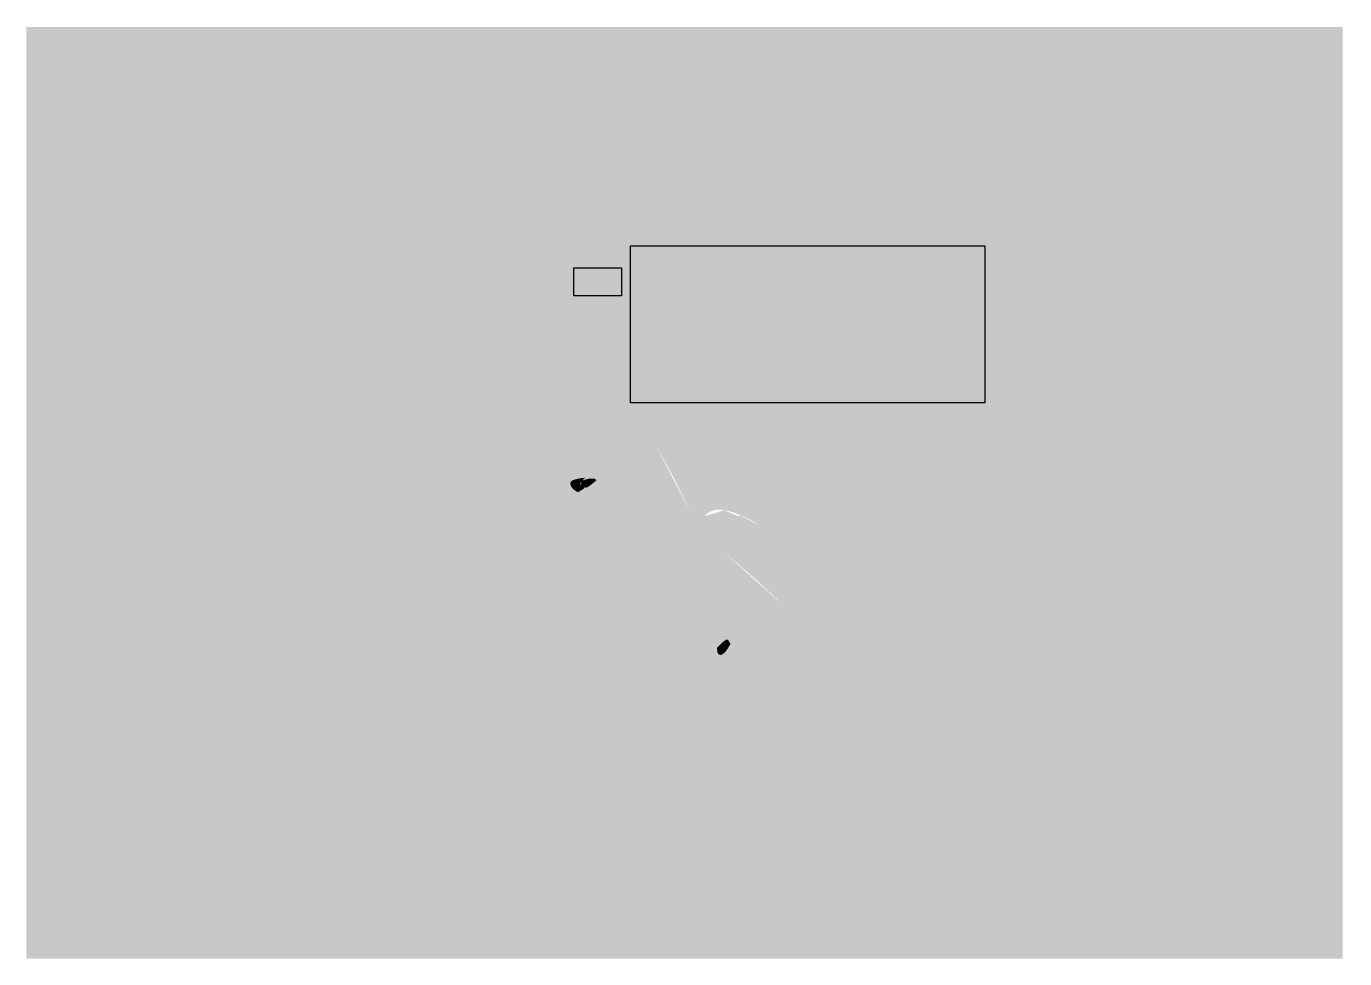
# Paper-space layout 'Logo' of a CAD drawing. Header units: millimetres. Extents: x -6 to 291, y -18 to 192.
# The model-space entities are those that its viewports show. They can reach past a viewport. Long polylines and large blocks are cut down to what shows.
import ezdxf

# ---------------------------------------------------------------- set-up
doc = ezdxf.new("R2010")
doc.units = ezdxf.units.MM
doc.layers.get('Defpoints').update_dxf_attribs({"color": 6})
for name, color, linetype in [('Background Fill', 3, 'Continuous'), ('Images', 7, 'Continuous'), ('magpiefill', 3, 'Continuous')]:
    doc.layers.add(name, color=color, linetype=linetype)
doc.layers.get('Defpoints').off()
picture_1 = doc.add_image_def('image6.png', size_in_pixel=(1187, 699))
picture_2 = doc.add_image_def('image7.png', size_in_pixel=(1746, 774))

msp = doc.modelspace()

# ---------------------------------------------------------------- hatches: boundary and pattern name
at = {"layer": 'magpiefill'}
h = msp.add_hatch(color=253, dxfattribs=at)
h.dxf.hatch_style = 1
h.paths.add_polyline_path([(408.58, 204.71), (408.31, 205.01), (408.04, 205.3), (407.8, 205.56), (407.57, 205.81), (407.35, 206.04), (407.15, 206.24), (406.97, 206.42), (406.81, 206.58), (406.67, 206.7), (406.55, 206.79), (406.46, 206.85), (406.39, 206.87), (406.35, 206.86), (406.32, 206.82), (406.31, 206.76), (406.31, 206.67), (406.33, 206.56), (406.35, 206.44), (406.38, 206.3), (406.41, 206.16), (406.45, 206.01), (406.49, 205.84), (406.53, 205.67), (406.59, 205.47), (406.66, 205.26), (406.74, 205.03), (406.83, 204.78), (406.94, 204.5), (407.06, 204.2), (407.2, 203.89), (407.35, 203.56), (407.51, 203.21), (407.69, 202.87), (407.88, 202.51), (408.09, 202.16), (408.32, 201.8), (408.59, 201.41), (408.95, 200.95), (409.41, 200.39), (410.03, 199.69), (410.83, 198.81), (411.84, 197.72), (413.09, 196.38), (418, 193.03), (418.03, 193.04), (418.28, 193.04), (418.4, 193.01), (416.93, 194.1), (415.78, 194.97), (414.9, 195.67), (414.23, 196.23), (413.74, 196.67), (413.37, 197.03), (413.08, 197.35), (412.82, 197.66), (412.55, 197.98), (412.27, 198.31), (411.98, 198.66), (411.68, 199.01), (411.38, 199.37), (411.09, 199.74), (410.79, 200.1), (410.51, 200.46), (410.23, 200.82), (409.97, 201.16), (409.72, 201.5), (409.48, 201.83), (409.26, 202.14), (409.06, 202.44), (408.87, 202.73), (408.7, 203), (408.55, 203.25), (408.43, 203.48), (408.33, 203.68), (408.26, 203.84), (408.22, 203.95), (408.23, 204.01), (408.28, 204.01), (408.38, 203.95), (408.52, 203.81), (408.72, 203.61), (408.95, 203.36), (409.21, 203.07), (409.5, 202.76), (409.8, 202.43), (410.12, 202.09), (410.44, 201.77), (410.77, 201.46), (411.16, 201.1), (411.68, 200.62), (412.41, 199.96), (413.4, 199.05), (413.67, 198.81), (413.18, 199.39), (412.7, 199.96), (412.24, 200.5), (411.8, 201.03), (411.38, 201.53), (410.97, 202), (410.58, 202.46), (410.2, 202.89), (409.85, 203.3), (409.5, 203.68), (409.18, 204.05), (408.87, 204.39)])
h = msp.add_hatch(color=255, dxfattribs=at)
h.dxf.hatch_style = 1
h.paths.add_polyline_path([(413.22, 204.06), (412.99, 204.44), (412.77, 204.81), (412.54, 205.18), (412.32, 205.53), (412.1, 205.88), (411.89, 206.21), (411.68, 206.52), (411.47, 206.81), (411.28, 207.07), (411.1, 207.29), (410.93, 207.47), (410.79, 207.61), (410.67, 207.69), (410.58, 207.71), (410.51, 207.69), (410.46, 207.61), (410.44, 207.48), (410.43, 207.32), (410.45, 207.12), (410.48, 206.89), (410.53, 206.63), (410.6, 206.35), (410.68, 206.04), (410.78, 205.71), (410.9, 205.34), (411.04, 204.95), (411.21, 204.52), (411.4, 204.05), (411.62, 203.55), (411.88, 203.01), (412.17, 202.41), (412.53, 201.74), (412.97, 200.98), (413.5, 200.12), (414.14, 199.15), (414.8, 198.21), (415.85, 197.24), (416.78, 196.38), (417.27, 195.92), (417.69, 195.54), (418.05, 195.21), (418.35, 194.93), (418.6, 194.71), (418.81, 194.52), (418.98, 194.37), (419.12, 194.25), (419.23, 194.17), (419.32, 194.11), (419.39, 194.08), (419.45, 194.06), (419.49, 194.07), (419.53, 194.09), (419.55, 194.13), (419.56, 194.2), (419.54, 194.32), (419.5, 194.48), (419.43, 194.71), (419.32, 195), (419.17, 195.35), (417.73, 197.21), (416.62, 198.71), (415.74, 200), (414.93, 201.25), (414.18, 202.45), (413.64, 203.36)])
h = msp.add_hatch(color=255, dxfattribs=at)
h.dxf.hatch_style = 1
h.paths.add_polyline_path([(417.07, 202.72), (416.85, 203.12), (416.64, 203.49), (416.44, 203.83), (416.26, 204.13), (416.09, 204.38), (415.93, 204.59), (415.8, 204.76), (415.68, 204.9), (415.57, 205.01), (415.48, 205.09), (415.41, 205.14), (415.35, 205.18), (415.3, 205.2), (415.27, 205.21), (415.25, 205.2), (415.25, 205.16), (415.25, 205.1), (415.27, 205.02), (415.3, 204.9), (415.33, 204.76), (415.38, 204.59), (415.44, 204.38), (415.51, 204.14), (415.59, 203.86), (415.68, 203.55), (415.79, 203.2), (415.92, 202.82), (416.06, 202.39), (416.22, 201.92), (416.4, 201.39), (416.63, 200.79), (416.9, 200.09), (417.23, 199.27), (417.63, 198.33), (418.04, 197.37), (418.48, 196.83), (418.85, 196.35), (419.17, 195.94), (419.44, 195.59), (419.68, 195.29), (419.88, 195.04), (420.06, 194.83), (420.21, 194.66), (420.35, 194.52), (420.47, 194.43), (420.58, 194.38), (420.67, 194.39), (420.73, 194.46), (420.77, 194.61), (420.79, 194.85), (420.78, 195.17), (420.68, 195.37), (420.39, 195.94), (420.12, 196.49), (419.86, 197.02), (419.61, 197.54), (419.37, 198.05), (419.14, 198.55), (418.91, 199.04), (418.68, 199.52), (418.45, 199.99), (418.23, 200.46), (418, 200.92), (417.77, 201.39), (417.53, 201.85), (417.3, 202.29)])
h = msp.add_hatch(color=253, dxfattribs=at)
h.dxf.hatch_style = 1
h.paths.add_polyline_path([(407.02, 200.81), (406.62, 201.11), (406.24, 201.39), (405.88, 201.65), (405.53, 201.89), (405.21, 202.11), (404.9, 202.31), (404.61, 202.49), (404.34, 202.65), (404.09, 202.78), (403.87, 202.88), (403.67, 202.96), (403.49, 203.02), (403.34, 203.05), (403.22, 203.05), (403.13, 203.04), (403.07, 203), (403.04, 202.94), (403.04, 202.86), (403.08, 202.75), (403.16, 202.62), (403.27, 202.44), (403.43, 202.23), (403.62, 201.98), (403.86, 201.68), (404.14, 201.32), (404.46, 200.91), (404.85, 200.44), (405.31, 199.9), (405.85, 199.29), (406.48, 198.61), (407.23, 197.86), (408.09, 197.03), (409.1, 196.12), (409.25, 196.05), (409.79, 195.79), (410.33, 195.52), (410.53, 195.42), (410.1, 195.99), (409.71, 196.51), (409.34, 196.97), (409.01, 197.38), (408.71, 197.75), (408.45, 198.07), (408.22, 198.35), (408.02, 198.6), (407.86, 198.81), (407.73, 198.98), (407.63, 199.13), (407.56, 199.25), (407.52, 199.35), (407.51, 199.42), (407.53, 199.47), (407.57, 199.51), (407.65, 199.53), (407.79, 199.51), (408.03, 199.43), (408.4, 199.25), (408.96, 198.95), (409.73, 198.51), (410.69, 197.93), (410.03, 198.45), (409.42, 198.93), (408.87, 199.37), (408.35, 199.78), (407.88, 200.15), (407.43, 200.49)])
h = msp.add_hatch(color=255, dxfattribs=at)
h.dxf.hatch_style = 1
h.paths.add_polyline_path([(413.4, 199.05), (412.41, 199.96), (411.68, 200.62), (411.16, 201.1), (410.77, 201.46), (410.44, 201.77), (410.12, 202.09), (409.8, 202.43), (409.5, 202.76), (409.21, 203.07), (408.95, 203.36), (408.72, 203.61), (408.52, 203.81), (408.38, 203.95), (408.28, 204.01), (408.23, 204.01), (408.22, 203.95), (408.26, 203.84), (408.33, 203.68), (408.43, 203.48), (408.55, 203.25), (408.7, 203), (408.87, 202.73), (409.06, 202.44), (409.26, 202.14), (409.48, 201.83), (409.72, 201.5), (409.97, 201.16), (410.23, 200.82), (410.51, 200.46), (410.79, 200.1), (411.09, 199.74), (411.38, 199.37), (411.68, 199.01), (411.98, 198.66), (412.27, 198.31), (412.55, 197.98), (412.82, 197.66), (413.08, 197.35), (413.37, 197.03), (413.74, 196.67), (414.23, 196.23), (414.9, 195.67), (415.78, 194.97), (416.93, 194.1), (418.4, 193.01), (418.62, 192.96), (419.05, 192.87), (419.65, 192.96), (419.77, 192.98), (419.62, 193.14), (419.43, 193.33), (419.22, 193.54), (418.98, 193.78), (418.72, 194.04), (418.56, 194.2), (416.46, 196.19), (414.73, 197.82)])
h = msp.add_hatch(color=253, dxfattribs=at)
h.dxf.hatch_style = 1
h.paths.add_polyline_path([(406.43, 197.37), (405.86, 197.64), (405.29, 197.89), (404.74, 198.14), (404.2, 198.37), (403.69, 198.59), (403.2, 198.79), (402.74, 198.97), (402.32, 199.13), (401.93, 199.26), (401.6, 199.37), (401.31, 199.45), (401.08, 199.5), (400.9, 199.51), (400.8, 199.49), (400.75, 199.43), (400.77, 199.33), (400.84, 199.19), (400.98, 199.02), (401.16, 198.8), (401.4, 198.55), (401.69, 198.26), (402.04, 197.92), (402.44, 197.54), (402.93, 197.11), (403.5, 196.63), (404.19, 196.09), (405, 195.49), (405.95, 194.83), (407.06, 194.11), (407.32, 194.02), (408.05, 193.79), (408.8, 193.53), (409.04, 193.45), (408.25, 193.96), (407.59, 194.45), (407.03, 194.91), (406.57, 195.33), (406.2, 195.72), (405.91, 196.07), (405.69, 196.38), (405.52, 196.65), (405.41, 196.88), (405.37, 197.04), (405.46, 197.14), (405.7, 197.16), (406.13, 197.09), (406.79, 196.91), (407.7, 196.62), (408.91, 196.21), (408.7, 196.31), (408.14, 196.57), (407.58, 196.84), (407, 197.11)])
h = msp.add_hatch(color=255, dxfattribs=at)
h.dxf.hatch_style = 1
h.paths.add_polyline_path([(412.07, 197.08), (410.76, 197.89), (409.73, 198.51), (408.96, 198.95), (408.4, 199.25), (408.03, 199.43), (407.79, 199.51), (407.65, 199.53), (407.57, 199.51), (407.53, 199.47), (407.51, 199.42), (407.52, 199.35), (407.56, 199.25), (407.63, 199.13), (407.73, 198.98), (407.86, 198.81), (408.02, 198.6), (408.22, 198.35), (408.45, 198.07), (408.71, 197.75), (409.01, 197.38), (409.34, 196.97), (409.71, 196.51), (410.1, 195.99), (410.53, 195.42), (410.88, 195.25), (411.43, 194.98), (412, 194.7), (412.57, 194.4), (413.16, 194.1), (413.76, 193.79), (414.36, 193.47), (414.95, 193.15), (415.52, 192.84), (416.05, 192.53), (416.55, 192.23), (417, 191.94), (417.35, 191.94), (417.6, 191.94), (417.77, 192.11), (418.03, 192.11), (418.11, 192.53), (418.11, 192.7), (417.69, 192.87), (417.98, 193.02), (417.5, 193.35), (416.94, 193.73), (416.3, 194.16), (415.62, 194.61), (414.91, 195.09), (414.2, 195.58), (413.5, 196.06), (412.83, 196.53), (412.21, 196.97)])
h = msp.add_hatch(color=255, dxfattribs=at)
h.dxf.hatch_style = 1
h.paths.add_polyline_path([(407.59, 194.45), (408.25, 193.96), (409.03, 193.46), (410.88, 192.82), (412.54, 192.22), (414.16, 191.6), (415.95, 190.83), (416.32, 190.83), (416.66, 190.91), (416.83, 191.17), (416.95, 191.97), (416.55, 192.23), (416.05, 192.53), (415.52, 192.84), (414.95, 193.15), (414.36, 193.47), (413.76, 193.79), (413.16, 194.1), (412.57, 194.4), (412, 194.7), (411.43, 194.98), (410.88, 195.25), (410.33, 195.52), (409.79, 195.79), (409.25, 196.05), (408.91, 196.21), (407.7, 196.62), (406.79, 196.91), (406.13, 197.09), (405.7, 197.16), (405.46, 197.14), (405.37, 197.04), (405.41, 196.88), (405.52, 196.65), (405.69, 196.38), (405.91, 196.07), (406.2, 195.72), (406.57, 195.33), (407.03, 194.91)])
h = msp.add_hatch(color=253, dxfattribs=at)
h.dxf.hatch_style = 1
h.paths.add_polyline_path([(419.77, 194.59), (419.16, 195.37), (419.32, 195), (419.43, 194.71), (419.5, 194.48), (419.54, 194.32), (419.56, 194.2), (419.55, 194.13), (419.53, 194.09), (419.49, 194.07), (419.45, 194.06), (419.39, 194.08), (419.32, 194.11), (419.23, 194.17), (419.12, 194.25), (418.98, 194.37), (418.81, 194.52), (418.6, 194.71), (418.35, 194.93), (418.05, 195.21), (417.69, 195.54), (417.27, 195.92), (416.78, 196.38), (416.21, 196.91), (415.55, 197.51), (414.8, 198.21), (414.91, 198.04), (415.83, 196.79), (416.46, 196.19), (418.66, 194.11), (419.77, 192.98), (420.5, 193.13), (420.93, 193.13)])
h = msp.add_hatch(color=253, dxfattribs=at)
h.dxf.hatch_style = 1
h.paths.add_polyline_path([(421.3, 194.21), (420.98, 194.8), (420.78, 195.17), (420.79, 194.85), (420.77, 194.61), (420.73, 194.46), (420.67, 194.39), (420.58, 194.38), (420.47, 194.43), (420.35, 194.52), (420.21, 194.66), (420.06, 194.83), (419.88, 195.04), (419.68, 195.29), (419.44, 195.59), (419.17, 195.94), (418.85, 196.35), (418.48, 196.83), (418.04, 197.37), (418.11, 197.23), (418.65, 196.03), (418.83, 195.78), (419.77, 194.59), (420.93, 193.13), (420.93, 192.79), (421.01, 192.36), (421.61, 192.11), (422.38, 192.36), (421.99, 192.99), (421.63, 193.6)])
h = msp.add_hatch(color=253, dxfattribs=at)
h.dxf.hatch_style = 1
h.paths.add_polyline_path([(405.36, 194.64), (404.77, 194.81), (404.22, 194.97), (403.71, 195.1), (403.24, 195.21), (402.81, 195.31), (402.41, 195.39), (402.05, 195.46), (401.72, 195.52), (401.43, 195.56), (401.17, 195.6), (400.95, 195.62), (400.76, 195.64), (400.6, 195.65), (400.46, 195.65), (400.36, 195.64), (400.28, 195.62), (400.23, 195.59), (400.2, 195.56), (400.19, 195.51), (400.2, 195.46), (400.24, 195.39), (400.3, 195.3), (400.4, 195.2), (400.52, 195.07), (400.67, 194.92), (400.85, 194.74), (401.08, 194.53), (401.35, 194.29), (401.69, 194.01), (402.12, 193.67), (402.66, 193.28), (403.32, 192.83), (404.12, 192.31), (405.08, 191.72), (405.47, 191.66), (405.95, 191.6), (406.44, 191.53), (406.49, 191.52), (406.05, 191.74), (405.68, 191.96), (405.37, 192.17), (405.11, 192.38), (404.91, 192.58), (404.75, 192.76), (404.62, 192.94), (404.52, 193.09), (404.44, 193.23), (404.38, 193.36), (404.33, 193.47), (404.29, 193.57), (404.28, 193.66), (404.27, 193.75), (404.27, 193.82), (404.29, 193.9), (404.31, 193.97), (404.35, 194.04), (404.39, 194.1), (404.46, 194.16), (404.53, 194.21), (404.62, 194.25), (404.74, 194.27), (404.87, 194.29), (405.02, 194.29), (405.19, 194.28), (405.4, 194.25), (405.64, 194.2), (405.92, 194.13), (406.25, 194.04), (406.62, 193.92), (407.04, 193.79), (407.53, 193.62), (408.12, 193.41), (408.84, 193.15), (409.75, 192.81), (410.87, 192.37), (412.27, 191.83), (413.96, 191.16), (416.01, 190.35), (415.98, 190.4), (415.9, 190.83), (415.22, 191.14), (414.49, 191.45), (413.72, 191.77), (412.91, 192.08), (412.08, 192.39), (411.24, 192.69), (410.4, 192.98), (409.59, 193.26), (408.8, 193.53), (408.05, 193.79), (407.32, 194.02), (406.63, 194.25), (405.98, 194.45)])
h = msp.add_hatch(color=255, dxfattribs=at)
h.dxf.hatch_style = 1
h.paths.add_polyline_path([(407.53, 193.62), (407.04, 193.79), (406.62, 193.92), (406.25, 194.04), (405.92, 194.13), (405.64, 194.2), (405.4, 194.25), (405.19, 194.28), (405.02, 194.29), (404.87, 194.29), (404.74, 194.27), (404.62, 194.25), (404.53, 194.21), (404.46, 194.16), (404.39, 194.1), (404.35, 194.04), (404.31, 193.97), (404.29, 193.9), (404.27, 193.82), (404.27, 193.75), (404.28, 193.66), (404.29, 193.57), (404.33, 193.47), (404.38, 193.36), (404.44, 193.23), (404.52, 193.09), (404.62, 192.94), (404.75, 192.76), (404.91, 192.58), (405.11, 192.38), (405.37, 192.17), (405.68, 191.96), (406.05, 191.74), (406.49, 191.52), (408.05, 191.28), (409.86, 190.98), (411.69, 190.63), (413.08, 190.34), (414.49, 190), (414.49, 190), (414.78, 189.93), (415.22, 189.83), (415.69, 189.72), (416.23, 189.61), (416.15, 190.06), (416.01, 190.35), (413.96, 191.16), (412.27, 191.83), (410.87, 192.37), (409.75, 192.81), (408.84, 193.15), (408.12, 193.41)])
h = msp.add_hatch(color=250, dxfattribs=at)
h.dxf.hatch_style = 1
edge = h.paths.add_edge_path()
edge.add_line((422.8, 158.45), (420.38, 158.2))
edge.add_line((420.38, 158.2), (416.25, 155.49))
edge.add_line((416.25, 155.49), (407.75, 149.36))
edge.add_line((407.75, 149.36), (402.79, 144.64))
edge.add_line((402.79, 144.64), (401.97, 144.64))
edge.add_line((401.97, 144.64), (401.14, 145.35))
edge.add_line((401.14, 145.35), (401.02, 145.82))
edge.add_line((401.02, 145.82), (398.55, 143.93))
edge.add_line((398.55, 143.93), (395.24, 141.57))
edge.add_line((395.24, 141.57), (394.89, 143.11))
edge.add_line((394.89, 143.11), (395.01, 143.93))
edge.add_line((395.01, 143.93), (396.42, 145.46))
edge.add_line((396.42, 145.46), (396.89, 145.82))
edge.add_line((396.89, 145.82), (396.54, 146.05))
edge.add_line((396.54, 146.05), (394.3, 144.52))
edge.add_line((394.3, 144.52), (393.71, 144.99))
edge.add_line((393.71, 144.99), (393.71, 145.35))
edge.add_line((393.71, 145.35), (392.76, 145.35))
edge.add_line((392.76, 145.35), (392.41, 145.82))
edge.add_line((392.41, 145.82), (395.48, 147.47))
edge.add_line((395.48, 147.47), (396.07, 148.53))
edge.add_line((396.07, 148.53), (397.13, 149.47))
edge.add_line((397.13, 149.47), (395.01, 149.12))
edge.add_line((395.01, 149.12), (396.66, 150.54))
edge.add_line((396.66, 150.54), (402.2, 153.72))
edge.add_line((402.2, 153.72), (407.4, 157.49))
edge.add_line((407.4, 157.49), (413.3, 160.91))
edge.add_line((413.3, 160.91), (416.84, 163.04))
edge.add_line((416.84, 163.04), (417.19, 164.33))
edge.add_line((417.19, 164.33), (418.49, 165.16))
edge.add_line((418.49, 165.16), (419.9, 164.57))
edge.add_line((419.9, 164.57), (420.85, 164.69))
edge.add_line((420.85, 164.69), (422.85, 166.34))
edge.add_line((422.85, 166.34), (424.51, 167.4))
edge.add_line((424.51, 167.4), (424.62, 165.04))
edge.add_line((424.62, 165.04), (424.15, 163.27))
edge.add_line((424.15, 163.27), (423.68, 163.04))
edge.add_line((423.68, 163.04), (422.97, 163.27))
edge.add_line((422.97, 163.27), (422.03, 162.33))
edge.add_line((422.03, 162.33), (423.48, 161.09))
edge.add_line((423.48, 161.09), (423.74, 162.2))
edge.add_line((423.74, 162.2), (424.93, 162.88))
edge.add_line((424.93, 162.88), (426.72, 162.97))
edge.add_line((426.72, 162.97), (427.75, 162.62))
edge.add_line((427.75, 162.62), (427.75, 161.86))
edge.add_line((427.75, 161.86), (426.89, 161.52))
edge.add_line((426.89, 161.52), (425.27, 161.18))
edge.add_line((425.27, 161.18), (423.4, 159.73))
edge.add_line((423.4, 159.73), (423.4, 158.71))
edge.add_line((423.4, 158.71), (424.93, 159.3))
edge.add_line((424.93, 159.3), (428.68, 160.75))
edge.add_line((428.68, 160.75), (431.16, 162.11))
edge.add_line((431.16, 162.11), (433.63, 163.9))
edge.add_line((433.63, 163.9), (436.87, 166.29))
edge.add_line((436.87, 166.29), (435.16, 165.69))
edge.add_line((435.16, 165.69), (433.54, 165.1))
edge.add_line((433.54, 165.1), (431.84, 165.52))
edge.add_line((431.84, 165.52), (430.3, 166.8))
edge.add_line((430.3, 166.8), (429.37, 168.67))
edge.add_line((429.37, 168.67), (429.02, 170.8))
edge.add_line((429.02, 170.8), (429.45, 172.76))
edge.add_line((429.45, 172.76), (431.24, 174.72))
edge.add_line((431.24, 174.72), (430.3, 174.38))
edge.add_line((430.3, 174.38), (425.87, 172.08))
edge.add_line((425.87, 172.08), (422.03, 169.95))
edge.add_line((422.03, 169.95), (419.9, 168.25))
edge.add_line((419.9, 168.25), (418.8, 166.63))
edge.add_line((418.8, 166.63), (417.6, 165.69))
edge.add_line((417.6, 165.69), (416.32, 165.35))
edge.add_line((416.32, 165.35), (415.56, 165.69))
edge.add_line((415.56, 165.69), (415.13, 166.2))
edge.add_line((415.13, 166.2), (415.21, 167.4))
edge.add_line((415.21, 167.4), (416.07, 169.36))
edge.add_line((416.07, 169.36), (415.47, 170.63))
edge.add_line((415.47, 170.63), (415.3, 169.53))
edge.add_line((415.3, 169.53), (414.53, 169.02))
edge.add_line((414.53, 169.02), (412.66, 167.91))
edge.add_line((412.66, 167.91), (412.06, 168.33))
edge.add_line((412.06, 168.33), (411.46, 168.67))
edge.add_line((411.46, 168.67), (410.87, 169.27))
edge.add_line((410.87, 169.27), (410.61, 170.21))
edge.add_line((410.61, 170.21), (410.7, 170.8))
edge.add_line((410.7, 170.8), (409.93, 170.98))
edge.add_line((409.93, 170.98), (409.5, 171.32))
edge.add_line((409.5, 171.32), (408.91, 171.91))
edge.add_line((408.91, 171.91), (408.39, 172.59))
edge.add_line((408.39, 172.59), (408.65, 173.87))
edge.add_line((408.65, 173.87), (408.39, 173.87))
edge.add_line((408.39, 173.87), (407.63, 174.13))
edge.add_line((407.63, 174.13), (406.86, 174.81))
edge.add_line((406.86, 174.81), (406.43, 175.66))
edge.add_line((406.43, 175.66), (406.6, 176.43))
edge.add_line((406.6, 176.43), (406.77, 177.28))
edge.add_line((406.77, 177.28), (406.35, 177.37))
edge.add_line((406.35, 177.37), (405.5, 178.13))
edge.add_line((405.5, 178.13), (404.98, 179.15))
edge.add_line((404.98, 179.15), (405.07, 180.09))
edge.add_line((405.07, 180.09), (406.52, 181.03))
edge.add_line((406.52, 181.03), (408.48, 182.05))
edge.add_line((408.48, 182.05), (409.84, 183.16))
edge.add_line((409.84, 183.16), (411.04, 184.18))
edge.add_line((411.04, 184.18), (411.21, 184.35))
edge.add_line((411.21, 184.35), (411.63, 184.52))
edge.add_line((411.63, 184.52), (412.15, 184.95))
edge.add_line((412.15, 184.95), (412.23, 185.29))
edge.add_line((412.23, 185.29), (412.23, 185.55))
edge.add_line((412.23, 185.55), (412.15, 185.89))
edge.add_line((412.15, 185.89), (411.89, 186.14))
edge.add_line((411.89, 186.14), (411.63, 186.31))
edge.add_line((411.63, 186.31), (411.29, 186.4))
edge.add_line((411.29, 186.4), (411.55, 186.57))
edge.add_line((411.55, 186.57), (411.89, 186.57))
edge.add_line((411.89, 186.57), (412.23, 186.65))
edge.add_line((412.23, 186.65), (412.83, 186.65))
edge.add_line((412.83, 186.65), (413.17, 186.65))
edge.add_line((413.17, 186.65), (413.42, 186.74))
edge.add_line((413.42, 186.74), (413.68, 186.91))
edge.add_line((413.68, 186.91), (413.85, 187.33))
edge.add_line((413.85, 187.33), (413.94, 187.59))
edge.add_line((413.94, 187.59), (413.59, 187.93))
edge.add_line((413.59, 187.93), (412.49, 188.53))
edge.add_line((412.49, 188.53), (413.94, 188.19))
edge.add_line((413.94, 188.19), (414.7, 188.02))
edge.add_line((414.7, 188.02), (415.13, 188.27))
edge.add_line((415.13, 188.27), (415.13, 188.44))
edge.add_line((415.13, 188.44), (415.13, 188.87))
edge.add_line((415.13, 188.87), (414.87, 189.04))
edge.add_line((414.87, 189.04), (414.7, 189.46))
edge.add_line((414.7, 189.46), (415.39, 189.38))
edge.add_line((415.39, 189.38), (415.73, 189.38))
edge.add_line((415.73, 189.38), (416.24, 189.38))
edge.add_line((416.24, 189.38), (416.24, 189.55))
edge.add_line((416.24, 189.55), (416.15, 190.06))
edge.add_line((416.15, 190.06), (415.98, 190.4))
edge.add_line((415.98, 190.4), (415.9, 190.83))
edge.add_line((415.9, 190.83), (416.32, 190.83))
edge.add_line((416.32, 190.83), (416.66, 190.91))
edge.add_line((416.66, 190.91), (416.83, 191.17))
edge.add_line((416.83, 191.17), (416.92, 191.77))
edge.add_line((416.92, 191.77), (417, 191.94))
edge.add_line((417, 191.94), (417.35, 191.94))
edge.add_line((417.35, 191.94), (417.6, 191.94))
edge.add_line((417.6, 191.94), (417.77, 192.11))
edge.add_line((417.77, 192.11), (418.03, 192.11))
edge.add_line((418.03, 192.11), (418.11, 192.53))
edge.add_line((418.11, 192.53), (418.11, 192.7))
edge.add_line((418.11, 192.7), (417.69, 192.87))
edge.add_line((417.69, 192.87), (418.03, 193.04))
edge.add_line((418.03, 193.04), (418.28, 193.04))
edge.add_line((418.28, 193.04), (418.62, 192.96))
edge.add_line((418.62, 192.96), (419.05, 192.87))
edge.add_line((419.05, 192.87), (419.65, 192.96))
edge.add_line((419.65, 192.96), (420.5, 193.13))
edge.add_line((420.5, 193.13), (420.93, 193.13))
edge.add_line((420.93, 193.13), (420.93, 192.79))
edge.add_line((420.93, 192.79), (421.01, 192.36))
edge.add_line((421.01, 192.36), (421.61, 192.11))
edge.add_line((421.61, 192.11), (422.38, 192.36))
edge.add_line((422.38, 192.36), (422.8, 191.85))
edge.add_line((422.8, 191.85), (423.4, 191.26))
edge.add_arc((275.41, 104.86), 171.36, 24.7197, 30.2779, ccw=False)
edge.add_arc((433.84, 178.79), 3.59, 219.4264, 277.5113)
edge.add_arc((437.72, 172.11), 4.62, 76.0979, 137.4829, ccw=False)
edge.add_arc((437.47, 166.46), 10.23, 60.0192, 82.349, ccw=False)
edge.add_arc((437.61, 160.25), 15.87, 55.1607, 71.7322, ccw=False)
edge.add_arc((446.23, 165.72), 7.57, 86.6589, 120.3195)
edge.add_arc((448.55, 161.98), 11.97, 120.8491, 144.9822)
edge.add_arc((440.36, 167.99), 1.83, 152.0183, 206.956)
edge.add_arc((300.35, -1.55), 218.2, 45.8931, 50.6392, ccw=False)
edge.add_line((452.21, 155.13), (452.04, 154.45))
edge.add_line((452.04, 154.45), (452.3, 154.1))
edge.add_line((452.3, 154.1), (453.06, 153.85))
edge.add_line((453.06, 153.85), (452.81, 153.34))
edge.add_line((452.81, 153.34), (453.15, 152.91))
edge.add_line((453.15, 152.91), (453.32, 152.49))
edge.add_line((453.32, 152.49), (452.72, 151.97))
edge.add_line((452.72, 151.97), (452.64, 151.46))
edge.add_line((452.64, 151.46), (452.89, 150.95))
edge.add_line((452.89, 150.95), (452.21, 150.7))
edge.add_line((452.21, 150.7), (451.53, 150.87))
edge.add_line((451.53, 150.87), (451.62, 150.27))
edge.add_line((451.62, 150.27), (450.68, 150.01))
edge.add_line((450.68, 150.01), (450.25, 150.27))
edge.add_line((450.25, 150.27), (450, 150.36))
edge.add_line((450, 150.36), (449.74, 150.01))
edge.add_line((449.74, 150.01), (449.31, 149.67))
edge.add_line((449.31, 149.67), (448.89, 149.84))
edge.add_line((448.89, 149.84), (447.78, 149.08))
edge.add_line((447.78, 149.08), (447.78, 149.42))
edge.add_line((447.78, 149.42), (447.01, 150.1))
edge.add_line((447.01, 150.1), (447.01, 150.44))
edge.add_line((447.01, 150.44), (446.84, 150.27))
edge.add_line((446.84, 150.27), (446.33, 149.5))
edge.add_line((446.33, 149.5), (446.33, 148.99))
edge.add_line((446.33, 148.99), (446.33, 147.88))
edge.add_line((446.33, 147.88), (445.73, 147.88))
edge.add_line((445.73, 147.88), (445.48, 148.14))
edge.add_line((445.48, 148.14), (445.39, 148.31))
edge.add_line((445.39, 148.31), (444.54, 148.57))
edge.add_line((444.54, 148.57), (444.11, 148.82))
edge.add_line((444.11, 148.82), (443.94, 148.65))
edge.add_line((443.94, 148.65), (443.94, 148.23))
edge.add_line((443.94, 148.23), (443.43, 147.54))
edge.add_line((443.43, 147.54), (443.09, 147.8))
edge.add_line((443.09, 147.8), (443.09, 148.05))
edge.add_line((443.09, 148.05), (442.07, 147.8))
edge.add_line((442.07, 147.8), (441.56, 147.2))
edge.add_line((441.56, 147.2), (440.45, 146.78))
edge.add_line((440.45, 146.78), (439.94, 147.03))
edge.add_line((439.94, 147.03), (439.68, 147.46))
edge.add_line((439.68, 147.46), (439.25, 147.46))
edge.add_line((439.25, 147.46), (438.32, 146.69))
edge.add_line((438.32, 146.69), (437.46, 145.84))
edge.add_line((437.46, 145.84), (436.61, 144.82))
edge.add_line((436.61, 144.82), (435.93, 143.96))
edge.add_line((435.93, 143.96), (435.33, 143.37))
edge.add_line((435.33, 143.37), (434.48, 143.11))
edge.add_line((434.48, 143.11), (433.71, 143.28))
edge.add_line((433.71, 143.28), (433.2, 143.79))
edge.add_line((433.2, 143.79), (432.69, 144.31))
edge.add_line((432.69, 144.31), (432.43, 145.07))
edge.add_line((432.43, 145.07), (432.01, 145.67))
edge.add_line((432.01, 145.67), (431.58, 145.75))
edge.add_line((431.58, 145.75), (431.07, 145.92))
edge.add_line((431.07, 145.92), (430.64, 145.92))
edge.add_line((430.64, 145.92), (429.88, 147.12))
edge.add_line((429.88, 147.12), (429.11, 148.14))
edge.add_line((429.11, 148.14), (428.77, 148.14))
edge.add_line((428.77, 148.14), (428.09, 148.48))
edge.add_line((428.09, 148.48), (426.89, 149.59))
edge.add_line((426.89, 149.59), (426.55, 150.1))
edge.add_line((426.55, 150.1), (426.38, 150.44))
edge.add_line((426.38, 150.44), (426.3, 150.95))
edge.add_line((426.3, 150.95), (425.96, 150.95))
edge.add_line((425.96, 150.95), (425.19, 151.21))
edge.add_line((425.19, 151.21), (425.1, 151.38))
edge.add_line((425.1, 151.38), (424.76, 151.89))
edge.add_line((424.76, 151.89), (424.68, 152.06))
edge.add_line((424.68, 152.06), (424.25, 153))
edge.add_line((424.25, 153), (423.74, 153.34))
edge.add_line((423.74, 153.34), (423.48, 153.59))
edge.add_line((423.48, 153.59), (423.14, 154.1))
edge.add_line((423.14, 154.1), (422.97, 154.79))
edge.add_line((422.97, 154.79), (422.97, 155.21))
edge.add_line((422.97, 155.21), (423.57, 156.06))
edge.add_line((423.57, 156.06), (423.31, 155.98))
edge.add_line((423.31, 155.98), (422.72, 156.66))
edge.add_line((422.72, 156.66), (422.63, 157.26))
edge.add_line((422.63, 157.26), (423.31, 158.28))
edge.add_line((423.31, 158.28), (422.8, 158.45))
h = msp.add_hatch(color=253, dxfattribs=at)
h.dxf.hatch_style = 1
h.paths.add_polyline_path([(406.95, 191.45), (406.44, 191.53), (405.95, 191.6), (405.47, 191.66), (405.02, 191.72), (404.57, 191.78), (404.14, 191.84), (403.71, 191.9), (403.3, 191.95), (402.9, 192.01), (402.52, 192.05), (402.18, 192.09), (401.86, 192.13), (401.58, 192.15), (401.34, 192.16), (401.14, 192.16), (400.99, 192.15), (400.88, 192.13), (400.8, 192.09), (400.76, 192.03), (400.75, 191.96), (400.77, 191.86), (400.82, 191.75), (400.89, 191.62), (401.01, 191.45), (401.19, 191.23), (401.45, 190.95), (401.82, 190.6), (402.31, 190.15), (402.95, 189.6), (403.76, 188.93), (404.22, 188.95), (404.77, 188.96), (405.4, 188.95), (406.11, 188.93), (406.89, 188.89), (407.73, 188.85), (408.61, 188.8), (409.48, 188.74), (410.34, 188.68), (411.14, 188.63), (411.86, 188.58), (412.49, 188.53), (413.94, 188.19), (414.7, 188.02), (415.13, 188.27), (415.13, 188.44), (415.13, 188.87), (414.87, 189.04), (414.7, 189.46), (415.39, 189.38), (415.73, 189.38), (416.24, 189.38), (416.24, 189.55), (416.23, 189.61), (415.69, 189.72), (415.22, 189.83), (414.78, 189.93), (414.37, 190.03), (413.97, 190.13), (413.57, 190.22), (413.15, 190.32), (412.69, 190.42), (412.18, 190.53), (411.63, 190.64), (411.06, 190.75), (410.46, 190.86), (409.84, 190.97), (409.23, 191.08), (408.63, 191.18), (408.04, 191.28), (407.48, 191.37)])
h.paths.add_polyline_path([(403.93, 190.69), (403.98, 190.77), (404.04, 190.84), (404.13, 190.91), (404.25, 190.97), (404.39, 191.02), (404.56, 191.06), (404.77, 191.09), (405.01, 191.11), (405.3, 191.11), (405.64, 191.1), (406.03, 191.07), (406.48, 191.02), (406.99, 190.95), (407.54, 190.86), (408.13, 190.76), (408.74, 190.65), (409.35, 190.53), (409.96, 190.41), (410.54, 190.29), (411.09, 190.17), (411.59, 190.06), (412.04, 189.96), (412.44, 189.87), (412.8, 189.78), (413.13, 189.69), (413.41, 189.61), (413.66, 189.53), (413.88, 189.45), (414.07, 189.37), (414.23, 189.29), (414.36, 189.21), (414.47, 189.13), (414.56, 189.05), (414.63, 188.97), (414.68, 188.9), (414.72, 188.83), (414.74, 188.75), (414.75, 188.69), (414.74, 188.62), (414.71, 188.56), (414.67, 188.51), (414.61, 188.47), (414.54, 188.43), (414.45, 188.41), (414.34, 188.4), (414.2, 188.4), (414.04, 188.41), (413.85, 188.43), (413.61, 188.45), (413.33, 188.49), (413, 188.53), (412.62, 188.58), (412.17, 188.63), (411.68, 188.69), (411.14, 188.75), (410.58, 188.81), (410.01, 188.87), (409.42, 188.93), (408.85, 188.99), (408.29, 189.05), (407.76, 189.11), (407.26, 189.16), (406.79, 189.22), (406.35, 189.27), (405.95, 189.33), (405.59, 189.39), (405.27, 189.46), (404.98, 189.54), (404.74, 189.62), (404.54, 189.72), (404.37, 189.81), (404.23, 189.91), (404.12, 190.02), (404.04, 190.12), (403.98, 190.23), (403.94, 190.33), (403.91, 190.43), (403.9, 190.52), (403.9, 190.61)], flags=16)
h = msp.add_hatch(color=255, dxfattribs=at)
h.dxf.hatch_style = 1
h.paths.add_polyline_path([(407.26, 189.16), (407.76, 189.11), (408.29, 189.05), (409.97, 188.87), (412.09, 188.64), (413.83, 188.43), (413.85, 188.43), (414.04, 188.41), (414.2, 188.4), (414.34, 188.4), (414.45, 188.41), (414.54, 188.43), (414.61, 188.47), (414.67, 188.51), (414.71, 188.56), (414.74, 188.62), (414.75, 188.69), (414.74, 188.75), (414.72, 188.83), (414.68, 188.9), (414.63, 188.97), (414.56, 189.05), (414.47, 189.13), (414.36, 189.21), (414.23, 189.29), (414.07, 189.37), (413.88, 189.45), (413.66, 189.53), (413.41, 189.61), (413.13, 189.69), (412.8, 189.78), (412.44, 189.87), (412.04, 189.96), (411.59, 190.06), (411.09, 190.17), (410.54, 190.29), (409.96, 190.41), (409.35, 190.53), (408.74, 190.65), (408.13, 190.76), (407.54, 190.86), (406.99, 190.95), (406.48, 191.02), (406.03, 191.07), (405.64, 191.1), (405.3, 191.11), (405.01, 191.11), (404.77, 191.09), (404.56, 191.06), (404.39, 191.02), (404.25, 190.97), (404.13, 190.91), (404.04, 190.84), (403.98, 190.77), (403.93, 190.69), (403.9, 190.61), (403.9, 190.52), (403.91, 190.43), (403.94, 190.33), (403.98, 190.23), (404.04, 190.12), (404.12, 190.02), (404.23, 189.91), (404.37, 189.81), (404.54, 189.72), (404.74, 189.62), (404.98, 189.54), (405.27, 189.46), (405.59, 189.39), (405.95, 189.33), (406.35, 189.27), (406.79, 189.22)])
h = msp.add_hatch(color=253, dxfattribs=at)
h.dxf.hatch_style = 1
h.paths.add_polyline_path([(403.01, 187.21), (403.39, 186.84), (403.84, 186.43), (405.01, 186.46), (406.29, 186.46), (407.79, 186.44), (409.22, 186.42), (409.99, 186.41), (410.69, 186.4), (411.29, 186.4), (411.68, 186.65), (413.17, 186.65), (413.42, 186.74), (413.68, 186.91), (413.85, 187.33), (413.94, 187.59), (413.59, 187.93), (412.49, 188.53), (411.86, 188.58), (411.14, 188.63), (410.34, 188.68), (409.48, 188.74), (408.61, 188.8), (407.73, 188.85), (406.89, 188.89), (406.11, 188.93), (405.4, 188.95), (404.77, 188.96), (404.22, 188.95), (403.75, 188.93), (403.36, 188.89), (403.03, 188.82), (402.78, 188.73), (402.59, 188.62), (402.47, 188.47), (402.41, 188.29), (402.44, 188.08), (402.54, 187.83), (402.73, 187.54)])
h = msp.add_hatch(color=255, dxfattribs=at)
h.dxf.hatch_style = 1
h.paths.add_polyline_path([(408.48, 188.45), (408.01, 188.48), (407.55, 188.5), (407.1, 188.51), (406.67, 188.52), (406.26, 188.52), (405.88, 188.52), (405.54, 188.5), (405.24, 188.47), (404.99, 188.42), (404.78, 188.37), (404.62, 188.3), (404.48, 188.22), (404.38, 188.14), (404.31, 188.05), (404.26, 187.95), (404.24, 187.85), (404.23, 187.75), (404.23, 187.64), (404.26, 187.54), (404.29, 187.44), (404.34, 187.34), (404.4, 187.25), (404.48, 187.17), (404.56, 187.1), (404.66, 187.04), (404.77, 186.99), (404.91, 186.95), (405.08, 186.92), (405.3, 186.89), (405.56, 186.87), (405.87, 186.85), (406.25, 186.84), (406.69, 186.82), (407.19, 186.8), (407.73, 186.78), (408.29, 186.77), (408.86, 186.76), (409.43, 186.75), (409.98, 186.74), (410.49, 186.74), (410.95, 186.74), (411.36, 186.75), (411.73, 186.76), (412.06, 186.78), (412.34, 186.81), (412.58, 186.85), (412.79, 186.9), (412.96, 186.95), (413.1, 187.01), (413.21, 187.09), (413.29, 187.17), (413.34, 187.25), (413.36, 187.34), (413.36, 187.43), (413.33, 187.51), (413.28, 187.6), (413.2, 187.68), (413.11, 187.75), (412.98, 187.83), (412.83, 187.89), (412.64, 187.96), (412.42, 188.02), (412.16, 188.08), (411.87, 188.13), (411.53, 188.18), (411.16, 188.23), (410.76, 188.27), (410.33, 188.32), (409.89, 188.36), (409.43, 188.39), (408.96, 188.42)])
h = msp.add_hatch(color=253, dxfattribs=at)
h.dxf.hatch_style = 1
h.paths.add_polyline_path([(412.23, 185.55), (412.15, 185.89), (411.89, 186.14), (411.63, 186.31), (411.29, 186.4), (410.69, 186.4), (409.99, 186.41), (409.22, 186.42), (408.4, 186.43), (407.57, 186.44), (406.77, 186.45), (406.02, 186.46), (405.35, 186.46), (404.8, 186.46), (404.35, 186.45), (403.99, 186.43), (403.72, 186.41), (403.51, 186.38), (403.35, 186.34), (403.24, 186.29), (403.16, 186.24), (403.1, 186.18), (403.06, 186.12), (403.03, 186.04), (403.02, 185.96), (403.02, 185.86), (403.05, 185.76), (403.08, 185.64), (403.13, 185.52), (403.2, 185.38), (403.3, 185.22), (403.42, 185.03), (403.59, 184.81), (403.82, 184.54), (404.1, 184.23), (404.45, 183.85), (404.89, 183.41), (405.02, 183.46), (405.24, 183.53), (405.49, 183.59), (405.77, 183.65), (406.07, 183.72), (406.41, 183.78), (406.77, 183.84), (407.16, 183.89), (407.57, 183.95), (408.01, 184.01), (408.46, 184.06), (408.92, 184.11), (409.38, 184.15), (409.84, 184.18), (410.27, 184.2), (410.68, 184.21), (411.06, 184.21), (411.21, 184.35), (411.63, 184.52), (412.15, 184.95), (412.23, 185.29)])
h.paths.add_polyline_path([(405.19, 185.27), (405.22, 185.38), (405.26, 185.48), (405.31, 185.58), (405.38, 185.67), (405.46, 185.75), (405.56, 185.82), (405.67, 185.89), (405.79, 185.94), (405.94, 185.99), (406.11, 186.03), (406.31, 186.06), (406.54, 186.08), (406.8, 186.11), (407.09, 186.12), (407.43, 186.14), (407.8, 186.15), (408.19, 186.15), (408.58, 186.15), (408.98, 186.15), (409.37, 186.14), (409.73, 186.13), (410.07, 186.12), (410.36, 186.1), (410.62, 186.07), (410.84, 186.04), (411.03, 186.01), (411.19, 185.97), (411.33, 185.93), (411.45, 185.89), (411.54, 185.84), (411.62, 185.78), (411.69, 185.72), (411.74, 185.66), (411.77, 185.6), (411.8, 185.53), (411.81, 185.46), (411.81, 185.39), (411.8, 185.32), (411.78, 185.25), (411.75, 185.18), (411.71, 185.11), (411.65, 185.05), (411.58, 184.98), (411.49, 184.92), (411.39, 184.86), (411.27, 184.8), (411.14, 184.75), (410.98, 184.7), (410.8, 184.65), (410.6, 184.61), (410.37, 184.56), (410.12, 184.52), (409.84, 184.48), (409.52, 184.44), (409.18, 184.4), (408.82, 184.36), (408.44, 184.32), (408.06, 184.28), (407.69, 184.25), (407.34, 184.21), (407.01, 184.18), (406.73, 184.15), (406.48, 184.12), (406.28, 184.1), (406.12, 184.08), (405.98, 184.07), (405.87, 184.07), (405.78, 184.09), (405.69, 184.12), (405.62, 184.17), (405.54, 184.24), (405.47, 184.33), (405.4, 184.43), (405.34, 184.54), (405.28, 184.66), (405.24, 184.78), (405.2, 184.91), (405.18, 185.03), (405.18, 185.16)], flags=16)
h = msp.add_hatch(color=255, dxfattribs=at)
h.dxf.hatch_style = 1
h.paths.add_polyline_path([(408.44, 184.32), (408.82, 184.36), (409.18, 184.4), (409.52, 184.44), (409.84, 184.48), (410.12, 184.52), (410.37, 184.56), (410.6, 184.61), (410.8, 184.65), (410.98, 184.7), (411.14, 184.75), (411.27, 184.8), (411.39, 184.86), (411.49, 184.92), (411.58, 184.98), (411.65, 185.05), (411.71, 185.11), (411.75, 185.18), (411.78, 185.25), (411.8, 185.32), (411.81, 185.39), (411.81, 185.46), (411.8, 185.53), (411.77, 185.6), (411.74, 185.66), (411.69, 185.72), (411.62, 185.78), (411.54, 185.84), (411.45, 185.89), (411.33, 185.93), (411.19, 185.97), (411.03, 186.01), (410.84, 186.04), (410.62, 186.07), (410.36, 186.1), (410.07, 186.12), (409.73, 186.13), (409.37, 186.14), (408.98, 186.15), (408.58, 186.15), (408.19, 186.15), (407.8, 186.15), (407.43, 186.14), (407.09, 186.12), (406.8, 186.11), (406.54, 186.08), (406.31, 186.06), (406.11, 186.03), (405.94, 185.99), (405.79, 185.94), (405.67, 185.89), (405.56, 185.82), (405.46, 185.75), (405.38, 185.67), (405.31, 185.58), (405.26, 185.48), (405.22, 185.38), (405.19, 185.27), (405.18, 185.16), (405.18, 185.03), (405.2, 184.91), (405.24, 184.78), (405.28, 184.66), (405.34, 184.54), (405.4, 184.43), (405.47, 184.33), (405.54, 184.24), (405.62, 184.17), (405.69, 184.12), (405.78, 184.09), (405.87, 184.07), (405.98, 184.07), (406.12, 184.08), (406.28, 184.1), (406.9, 184.17), (407.69, 184.25)])
h = msp.add_hatch(color=253, dxfattribs=at)
h.dxf.hatch_style = 1
h.paths.add_polyline_path([(405.77, 183.65), (405.49, 183.59), (405.24, 183.53), (405.02, 183.46), (404.84, 183.39), (404.68, 183.32), (404.54, 183.25), (404.44, 183.17), (404.35, 183.09), (404.28, 183.01), (404.23, 182.92), (404.2, 182.83), (404.18, 182.74), (404.17, 182.64), (404.17, 182.53), (404.19, 182.42), (404.22, 182.31), (404.26, 182.19), (404.32, 182.06), (404.38, 181.92), (404.46, 181.78), (404.56, 181.64), (404.69, 181.48), (404.84, 181.32), (405.04, 181.16), (405.28, 180.99), (405.58, 180.82), (405.93, 180.65), (407.49, 181.65), (406.32, 182.58), (407.48, 183.94), (407.16, 183.89), (406.77, 183.84), (406.41, 183.78), (406.07, 183.72)])
h = msp.add_hatch(color=251, dxfattribs=at)
h.dxf.hatch_style = 1
h.paths.add_polyline_path([(411.85, 182.76), (414.9, 183.87), (411.98, 183.39), (409.36, 182.76), (408.48, 182.05), (409.97, 182.26)])
h.paths.add_polyline_path([(413.24, 180.24), (418.4, 182.88), (415, 181.63), (411.23, 180.37), (408.2, 180.12), (405.07, 180.09), (405.07, 180.09), (404.98, 179.15), (405.5, 178.13), (406.35, 177.37), (406.77, 177.28), (408.83, 178.48)])
h.paths.add_polyline_path([(413.62, 177.6), (418.27, 180.75), (412.86, 178.1), (408.96, 176.85), (406.71, 176.94), (406.6, 176.43), (406.43, 175.66), (406.86, 174.81), (407.63, 174.13), (408.39, 173.87), (408.58, 173.87), (409.97, 175.09)])
h.paths.add_polyline_path([(412.74, 173.58), (417.52, 177.6), (411.98, 174.2), (408.55, 173.38), (408.39, 172.59), (408.91, 171.91), (409.5, 171.32), (409.93, 170.98), (410.21, 170.91), (410.6, 171.56)])
h.paths.add_polyline_path([(413.87, 171.94), (413.87, 172.95), (412.23, 171.06), (410.66, 170.57), (410.61, 170.21), (410.87, 169.27), (411.46, 168.67), (412.09, 168.32), (414.37, 169.93), (411.85, 169.55)])
h.paths.add_polyline_path([(417.77, 171.69), (415.72, 170.11), (416.07, 169.36)], flags=17)
h.paths.add_polyline_path([(419.45, 167.59), (419.53, 169.05), (421.04, 172.7), (418.27, 168.8), (415.18, 166.96), (415.13, 166.2), (415.56, 165.69), (416.32, 165.35), (417.6, 165.69), (418.8, 166.63)])
h.paths.add_polyline_path([(424.19, 157.47), (429.6, 159.74), (426.83, 158.86), (422.9, 157.66), (422.63, 157.26), (422.72, 156.66), (422.95, 156.39)])
h.paths.add_polyline_path([(425.07, 155.21), (427.59, 155.84), (430.86, 157.98), (425.95, 156.22), (423.34, 155.74), (422.97, 155.21), (422.97, 154.79), (423.14, 154.1), (423.48, 153.59), (423.74, 153.34), (424.03, 153.15), (424.82, 154.08)])
h.paths.add_polyline_path([(427.34, 152.82), (429.6, 153.83), (431.99, 155.84), (427.08, 153.57), (424.35, 152.77), (424.68, 152.06), (424.76, 151.89), (425.1, 151.38), (425.19, 151.21), (425.96, 150.95), (426.2, 150.95), (426.83, 151.56)])
h.paths.add_polyline_path([(432.87, 152.57), (437.15, 156.34), (433.88, 154.08), (428.72, 151.44), (426.35, 150.66), (426.38, 150.44), (426.55, 150.1), (426.89, 149.59), (428.09, 148.48), (428.77, 148.14), (428.85, 148.14), (429.35, 149.05), (430.1, 150.3)])
h.paths.add_polyline_path([(435.26, 151.06), (438.41, 154.96), (433.38, 150.81), (429.18, 148.04), (429.88, 147.12), (430.64, 145.92), (431.07, 145.92), (431.58, 145.75), (432.24, 147.66)])
h.paths.add_polyline_path([(437.28, 148.92), (441.31, 154.71), (439.29, 152.44), (436.02, 149.3), (433.38, 145.9), (432.09, 145.56), (432.43, 145.07), (432.69, 144.31), (433.2, 143.79), (433.71, 143.28), (434.48, 143.11), (435.33, 143.37), (435.37, 143.4), (435.64, 146.03)])
h.paths.add_polyline_path([(441.56, 150.05), (442.44, 153.2), (439.67, 148.92), (438.41, 147.54), (437.78, 146.15), (438.32, 146.69), (439.25, 147.46), (439.68, 147.46), (440.17, 148.04)])
h.paths.add_polyline_path([(443.7, 150.68), (441.34, 147.12), (441.56, 147.2), (442.07, 147.8), (442.89, 148)])
h.paths.add_polyline_path([(446.33, 149.3), (445.21, 150.56), (444.52, 148.58), (444.54, 148.57), (445.39, 148.31), (445.48, 148.14), (445.73, 147.88), (446.33, 147.88), (446.33, 148.99)])
h = msp.add_hatch(color=255, dxfattribs=at)
h.dxf.hatch_style = 1
h.paths.add_polyline_path([(409.84, 183.16), (410.05, 183.34), (409.99, 183.4), (409.94, 183.46), (409.88, 183.52), (409.81, 183.57), (409.73, 183.62), (409.64, 183.66), (409.54, 183.69), (409.42, 183.71), (409.28, 183.72), (409.13, 183.73), (408.96, 183.73), (408.78, 183.72), (408.59, 183.7), (408.39, 183.68), (408.19, 183.65), (407.98, 183.61), (407.78, 183.56), (407.58, 183.51), (407.38, 183.44), (407.2, 183.37), (407.03, 183.29), (406.88, 183.2), (406.76, 183.09), (406.65, 182.97), (406.58, 182.84), (406.55, 182.7), (406.57, 182.54), (406.64, 182.38), (406.79, 182.21), (407.01, 182.03), (407.32, 181.85), (407.73, 181.66), (408.48, 182.05), (409.36, 182.76)])
h = msp.add_hatch(color=255, dxfattribs=at)
h.dxf.hatch_style = 1
h.paths.add_polyline_path([(418.8, 166.63), (418.49, 165.16), (419.9, 164.57), (420.85, 164.69), (422.85, 166.34), (424.51, 167.4), (424.62, 165.04), (424.15, 163.27), (423.68, 163.04), (422.97, 163.27), (422.03, 162.33), (423.48, 161.09), (423.74, 162.2), (424.93, 162.88), (426.72, 162.97), (427.75, 162.62), (427.75, 161.86), (426.89, 161.52), (425.27, 161.18), (423.4, 159.73), (423.4, 158.71), (424.93, 159.3), (428.68, 160.75), (431.16, 162.11), (433.63, 163.9), (436.87, 166.29), (435.16, 165.69), (433.54, 165.1), (431.84, 165.52), (430.3, 166.8), (429.37, 168.67), (429.02, 170.8), (429.45, 172.76), (431.24, 174.72), (430.3, 174.38), (425.87, 172.08), (422.03, 169.95), (419.9, 168.25)])
h = msp.add_hatch(color=255, dxfattribs=at)
h.dxf.hatch_style = 1
h.paths.add_polyline_path([(455.07, 145.43), (455.15, 145.29), (455.24, 145.17), (455.35, 145.06), (455.47, 144.95), (455.61, 144.84), (455.75, 144.73), (456.55, 144.15), (457.54, 143.17), (458.14, 142.49), (458.23, 142.38), (458.84, 141.68), (458.92, 141.59), (459.12, 141.37), (459.34, 141.13), (459.57, 140.88), (459.83, 140.62), (460.07, 140.37), (460.31, 140.15), (460.51, 139.96), (460.68, 139.83), (460.78, 139.77), (460.82, 139.79), (460.79, 139.89), (460.4, 140.64), (460.26, 140.95), (459.84, 142.13), (458.72, 143.49), (457.63, 144.88), (456.81, 146.06), (456.2, 147.01), (455.3, 148.47), (455.05, 148.88), (454.77, 149.3), (454.5, 149.73), (454.22, 150.16), (453.94, 150.58), (453.66, 151), (453.39, 151.39), (453.14, 151.77), (452.89, 152.12), (452.72, 151.97), (452.64, 151.46), (452.89, 150.95), (452.84, 150.93), (452.94, 150.51), (453.05, 150.12), (453.17, 149.77), (453.31, 149.44), (453.45, 149.13), (453.59, 148.83), (453.73, 148.56), (454.19, 147.66), (454.52, 146.83), (455.04, 145.48)])
h = msp.add_hatch(color=253, dxfattribs=at)
h.dxf.hatch_style = 1
h.paths.add_polyline_path([(462.25, 143.8), (461.72, 144.25), (461.18, 144.71), (460.65, 145.17), (460.36, 145.44), (460.38, 145.15), (460.31, 144.98), (460.17, 144.93), (459.96, 144.97), (459.71, 145.09), (459.43, 145.26), (459.12, 145.46), (458.81, 145.68), (458.49, 145.91), (458.18, 146.13), (457.87, 146.35), (457.57, 146.58), (457.28, 146.82), (457, 147.07), (456.72, 147.33), (456.46, 147.61), (456.21, 147.9), (455.97, 148.2), (455.75, 148.52), (455.53, 148.84), (455.32, 149.16), (455.11, 149.48), (454.91, 149.8), (454.72, 150.11), (454.53, 150.4), (454.38, 150.66), (454.29, 150.86), (454.28, 150.99), (454.39, 151.02), (454.65, 150.93), (455.08, 150.7), (455.71, 150.31), (455.57, 150.47), (455.12, 151.01), (454.67, 151.54), (454.22, 152.06), (453.78, 152.57), (453.33, 153.05), (452.89, 153.49), (452.81, 153.34), (453.15, 152.91), (453.32, 152.49), (452.89, 152.12), (453.14, 151.77), (453.39, 151.39), (453.66, 151), (453.94, 150.58), (454.22, 150.16), (454.5, 149.73), (454.77, 149.3), (455.05, 148.88), (455.31, 148.46), (455.56, 148.05), (455.81, 147.65), (455.83, 147.61), (456.66, 146.8), (457.4, 146.07), (458.06, 145.43), (458.64, 144.86), (459.16, 144.36), (459.63, 143.92), (460.07, 143.53), (460.47, 143.2), (460.86, 142.9), (461.23, 142.63), (461.59, 142.39), (461.94, 142.18), (462.27, 141.98), (462.59, 141.8), (462.9, 141.62), (463.19, 141.45), (463.48, 141.28), (463.75, 141.11), (464.01, 140.94), (464.25, 140.78), (464.48, 140.63), (464.7, 140.5), (464.9, 140.37), (465.07, 140.27), (465.23, 140.19), (465.37, 140.12), (465.5, 140.08), (465.61, 140.05), (465.7, 140.03), (465.79, 140.03), (465.86, 140.04), (465.92, 140.06), (465.97, 140.09), (466.01, 140.13), (466.04, 140.18), (466.06, 140.24), (466.05, 140.31), (466.03, 140.39), (465.98, 140.49), (465.91, 140.59), (465.81, 140.71), (465.68, 140.85), (465.52, 141.01), (465.32, 141.19), (465.09, 141.4), (464.81, 141.64), (464.49, 141.92), (464.12, 142.22), (463.71, 142.57), (463.25, 142.95), (462.76, 143.36)])
h = msp.add_hatch(color=255, dxfattribs=at)
h.dxf.hatch_style = 1
h.paths.add_polyline_path([(445.34, 145.69), (445.44, 146.2), (445.53, 146.67), (445.61, 147.09), (445.68, 147.44), (445.72, 147.71), (445.73, 147.88), (445.48, 148.14), (445.39, 148.31), (444.52, 148.57), (444.52, 148.58), (444.11, 148.82), (443.94, 148.65), (443.94, 148.23), (443.84, 148.09), (443.64, 147.49), (443.45, 146.93), (443.27, 146.41), (443.11, 145.93), (442.96, 145.48), (442.82, 145.05), (442.7, 144.66), (442.58, 144.29), (442.47, 143.93), (442.38, 143.6), (442.29, 143.3), (442.21, 143.01), (442.14, 142.75), (442.08, 142.51), (442.03, 142.3), (441.99, 142.11), (441.96, 141.95), (441.93, 141.8), (441.92, 141.68), (441.92, 141.58), (441.93, 141.48), (441.94, 141.4), (441.97, 141.32), (442.01, 141.24), (442.06, 141.17), (442.12, 141.09), (442.19, 141.02), (442.26, 140.95), (442.35, 140.89), (442.45, 140.83), (442.56, 140.77), (442.67, 140.73), (442.79, 140.69), (442.92, 140.66), (443.06, 140.65), (443.19, 140.65), (443.33, 140.66), (443.47, 140.69), (443.6, 140.74), (443.73, 140.8), (443.85, 140.88), (443.97, 140.99), (444.09, 141.12), (444.21, 141.28), (444.33, 141.48), (444.45, 141.71), (444.59, 141.98), (444.73, 142.3), (444.77, 142.56), (444.85, 143.04), (444.93, 143.55), (445.03, 144.07), (445.13, 144.61), (445.23, 145.15)])
h = msp.add_hatch(color=253, dxfattribs=at)
h.dxf.hatch_style = 1
h.paths.add_polyline_path([(447.83, 138.78), (447.87, 139.07), (447.9, 139.33), (447.93, 139.6), (447.96, 139.89), (447.99, 140.23), (448.01, 140.63), (448.04, 141.13), (448.06, 141.74), (448.08, 142.5), (448.09, 143.39), (448.11, 144.4), (448.12, 145.44), (448.12, 146.47), (448.12, 147.43), (448.12, 148.26), (448.11, 148.91), (448.1, 149.3), (447.78, 149.08), (447.78, 149.42), (447.52, 149.65), (447.51, 149.52), (447.51, 149.39), (447.52, 149.26), (447.54, 149.13), (447.56, 148.99), (447.58, 148.84), (447.61, 148.68), (447.63, 148.49), (447.64, 148.28), (447.66, 148.05), (447.67, 147.78), (447.67, 147.48), (447.68, 147.14), (447.68, 146.75), (447.67, 146.31), (447.67, 145.82), (447.66, 145.27), (447.64, 144.68), (447.62, 144.07), (447.61, 143.46), (447.58, 142.85), (447.56, 142.28), (447.53, 141.76), (447.51, 141.3), (447.48, 140.92), (447.45, 140.61), (447.41, 140.37), (447.37, 140.19), (447.32, 140.05), (447.26, 139.95), (447.19, 139.87), (447.1, 139.82), (447, 139.78), (446.88, 139.74), (446.76, 139.72), (446.63, 139.7), (446.49, 139.7), (446.35, 139.7), (446.21, 139.71), (446.07, 139.72), (445.94, 139.75), (445.81, 139.78), (445.68, 139.82), (445.57, 139.86), (445.46, 139.92), (445.36, 139.98), (445.28, 140.05), (445.2, 140.13), (445.13, 140.22), (445.08, 140.31), (445.04, 140.42), (445.01, 140.53), (444.98, 140.66), (444.97, 140.8), (444.96, 140.95), (444.97, 141.12), (444.98, 141.31), (445, 141.51), (445.02, 141.74), (445.05, 141.99), (445.09, 142.28), (445.14, 142.6), (445.2, 142.96), (445.26, 143.36), (445.33, 143.81), (445.41, 144.31), (445.49, 144.84), (445.58, 145.4), (445.67, 145.99), (445.77, 146.6), (445.88, 147.24), (445.99, 147.88), (445.73, 147.88), (445.72, 147.71), (445.68, 147.44), (445.61, 147.09), (445.53, 146.67), (445.44, 146.2), (445.34, 145.69), (445.23, 145.15), (445.13, 144.61), (445.03, 144.07), (444.93, 143.55), (444.85, 143.04), (444.77, 142.56), (444.7, 142.11), (444.64, 141.71), (444.59, 141.34), (444.55, 141.03), (444.52, 140.78), (444.51, 140.57), (444.5, 140.4), (444.5, 140.27), (444.5, 140.15), (444.5, 140.05), (444.5, 139.95), (444.49, 139.84), (444.48, 139.72), (444.47, 139.58), (444.45, 139.44), (444.42, 139.3), (444.39, 139.15), (444.35, 139.01), (444.32, 138.88), (444.76, 138.41), (445.16, 137.99), (445.5, 137.64), (445.8, 137.34), (446.06, 137.09), (446.28, 136.88), (446.46, 136.7), (446.62, 136.56), (446.75, 136.45), (446.85, 136.36), (446.94, 136.29), (447.01, 136.24), (447.07, 136.2), (447.12, 136.18), (447.16, 136.17), (447.2, 136.17), (447.24, 136.18), (447.29, 136.2), (447.33, 136.24), (447.37, 136.29), (447.42, 136.37), (447.46, 136.48), (447.51, 136.63), (447.55, 136.81), (447.59, 137.03), (447.64, 137.28), (447.68, 137.56), (447.72, 137.86), (447.76, 138.17), (447.8, 138.48)])
h = msp.add_hatch(color=255, dxfattribs=at)
h.dxf.hatch_style = 1
h.paths.add_polyline_path([(447.66, 145.27), (447.67, 145.82), (447.67, 146.31), (447.68, 146.75), (447.68, 147.14), (447.67, 147.48), (447.67, 147.78), (447.66, 148.05), (447.64, 148.28), (447.63, 148.49), (447.61, 148.68), (447.58, 148.84), (447.45, 149.71), (446.83, 150.26), (446.33, 149.5), (446.33, 148.99), (446.33, 147.88), (445.99, 147.88), (445.88, 147.24), (445.77, 146.6), (445.67, 145.99), (445.58, 145.4), (445.49, 144.84), (445.41, 144.31), (445.33, 143.81), (445.26, 143.36), (445.2, 142.96), (445.14, 142.6), (445.09, 142.28), (445.05, 141.99), (445.02, 141.74), (445, 141.51), (444.98, 141.31), (444.97, 141.12), (444.96, 140.95), (444.97, 140.8), (444.98, 140.66), (445.01, 140.53), (445.04, 140.42), (445.08, 140.31), (445.13, 140.22), (445.2, 140.13), (445.28, 140.05), (445.36, 139.98), (445.46, 139.92), (445.57, 139.86), (445.68, 139.82), (445.81, 139.78), (445.94, 139.75), (446.07, 139.72), (446.21, 139.71), (446.35, 139.7), (446.49, 139.7), (446.63, 139.7), (446.76, 139.72), (446.88, 139.74), (447, 139.78), (447.1, 139.82), (447.19, 139.87), (447.26, 139.95), (447.32, 140.05), (447.37, 140.19), (447.41, 140.37), (447.45, 140.61), (447.48, 140.92), (447.51, 141.3), (447.53, 141.76), (447.56, 142.28), (447.58, 142.85), (447.61, 143.46), (447.62, 144.07), (447.64, 144.68)])
h = msp.add_hatch(color=255, dxfattribs=at)
h.dxf.hatch_style = 1
h.paths.add_polyline_path([(448.06, 141.66), (448, 140.38), (448.2, 140.01), (448.39, 139.7), (448.57, 139.43), (448.75, 139.21), (448.91, 139.02), (449.07, 138.87), (449.22, 138.74), (449.36, 138.63), (449.49, 138.54), (449.61, 138.46), (449.72, 138.39), (449.83, 138.34), (449.93, 138.3), (450.02, 138.28), (450.12, 138.26), (450.21, 138.26), (450.29, 138.26), (450.38, 138.28), (450.47, 138.33), (450.55, 138.4), (450.63, 138.5), (450.72, 138.64), (450.8, 138.83), (450.88, 139.07), (450.85, 139.51), (450.8, 140.04), (450.76, 140.56), (450.71, 141.07), (450.67, 141.57), (450.62, 142.08), (450.57, 142.58), (450.52, 143.1), (450.47, 143.62), (450.41, 144.15), (450.35, 144.68), (450.29, 145.21), (450.23, 145.73), (450.16, 146.24), (450.09, 146.72), (450.02, 147.19), (449.94, 147.63), (449.87, 148.03), (449.79, 148.4), (449.7, 148.74), (449.61, 149.03), (449.52, 149.29), (449.42, 149.51), (449.31, 149.67), (448.89, 149.84), (448.11, 149.31), (448.12, 147.95), (448.12, 145.98), (448.1, 143.83)])
h = msp.add_hatch(color=253, dxfattribs=at)
h.dxf.hatch_style = 1
h.paths.add_polyline_path([(454.63, 137.11), (454.45, 137.91), (454.25, 138.79), (454.03, 139.72), (453.78, 140.71), (453.53, 141.75), (453.25, 142.81), (452.97, 143.9), (452.68, 144.98), (452.38, 146.05), (452.1, 147.06), (451.83, 148), (451.58, 148.84), (451.37, 149.57), (451.18, 150.15), (450.84, 150.06), (451.14, 149.08), (451.42, 148.14), (451.68, 147.24), (451.93, 146.39), (452.16, 145.59), (452.37, 144.85), (452.56, 144.18), (452.73, 143.59), (452.87, 143.08), (453, 142.63), (453.11, 142.25), (453.21, 141.92), (453.29, 141.62), (453.36, 141.35), (453.42, 141.09), (453.48, 140.84), (453.54, 140.58), (453.59, 140.31), (453.64, 140.05), (453.68, 139.79), (453.72, 139.54), (453.75, 139.31), (453.78, 139.08), (453.79, 138.88), (453.8, 138.71), (453.8, 138.55), (453.8, 138.43), (453.78, 138.32), (453.75, 138.25), (453.72, 138.19), (453.67, 138.17), (453.62, 138.17), (453.55, 138.2), (453.47, 138.25), (453.39, 138.32), (453.29, 138.41), (453.18, 138.51), (453.07, 138.63), (452.95, 138.77), (452.82, 138.91), (452.68, 139.05), (452.54, 139.21), (452.4, 139.36), (452.25, 139.52), (452.11, 139.68), (451.97, 139.83), (451.83, 139.99), (451.7, 140.14), (451.58, 140.29), (451.47, 140.44), (451.37, 140.59), (451.27, 140.74), (451.19, 140.9), (451.12, 141.07), (451.05, 141.25), (451, 141.45), (450.96, 141.66), (450.92, 141.89), (450.89, 142.13), (450.87, 142.38), (450.85, 142.64), (450.84, 142.89), (450.82, 143.15), (450.8, 143.41), (450.78, 143.65), (450.75, 143.9), (450.73, 144.14), (450.7, 144.39), (450.66, 144.64), (450.63, 144.89), (450.6, 145.16), (450.57, 145.45), (450.53, 145.74), (450.5, 146.05), (450.47, 146.37), (450.44, 146.69), (450.4, 147.02), (450.36, 147.33), (450.31, 147.65), (450.26, 147.94), (450.2, 148.23), (450.14, 148.5), (450.07, 148.76), (450.01, 149.01), (449.94, 149.27), (449.88, 149.52), (449.82, 149.78), (449.76, 150.04), (449.74, 150.01), (449.31, 149.67), (449.42, 149.51), (449.52, 149.29), (449.61, 149.03), (449.7, 148.74), (449.79, 148.4), (449.87, 148.03), (449.94, 147.63), (450.02, 147.19), (450.09, 146.72), (450.16, 146.24), (450.23, 145.73), (450.29, 145.21), (450.35, 144.68), (450.41, 144.15), (450.47, 143.62), (450.52, 143.1), (450.57, 142.58), (450.62, 142.08), (450.67, 141.57), (450.71, 141.07), (450.72, 140.96), (451.15, 139.93), (451.52, 139.05), (451.87, 138.31), (452.18, 137.68), (452.46, 137.15), (452.72, 136.69), (452.96, 136.29), (453.18, 135.94), (453.4, 135.61), (453.6, 135.3), (453.79, 135.02), (453.97, 134.76), (454.13, 134.52), (454.28, 134.3), (454.41, 134.11), (454.53, 133.95), (454.63, 133.8), (454.71, 133.68), (454.78, 133.58), (454.84, 133.5), (454.9, 133.43), (454.94, 133.38), (454.99, 133.34), (455.03, 133.31), (455.07, 133.29), (455.12, 133.27), (455.16, 133.28), (455.2, 133.29), (455.24, 133.32), (455.27, 133.36), (455.29, 133.43), (455.31, 133.51), (455.32, 133.61), (455.31, 133.74), (455.29, 133.92), (455.26, 134.14), (455.21, 134.43), (455.14, 134.79), (455.05, 135.23), (454.93, 135.76), (454.79, 136.39)])
h = msp.add_hatch(color=255, dxfattribs=at)
h.dxf.hatch_style = 1
h.paths.add_polyline_path([(452.56, 144.18), (452.37, 144.85), (452.16, 145.59), (451.93, 146.39), (451.68, 147.24), (451.42, 148.14), (451.14, 149.08), (450.84, 150.06), (450.68, 150.01), (450.25, 150.27), (450, 150.36), (449.76, 150.04), (449.82, 149.78), (449.88, 149.52), (449.94, 149.27), (450.01, 149.01), (450.07, 148.76), (450.14, 148.5), (450.2, 148.23), (450.26, 147.94), (450.31, 147.65), (450.36, 147.33), (450.4, 147.02), (450.44, 146.69), (450.47, 146.37), (450.5, 146.05), (450.53, 145.74), (450.57, 145.45), (450.6, 145.16), (450.63, 144.89), (450.66, 144.64), (450.7, 144.39), (450.73, 144.14), (450.75, 143.9), (450.78, 143.65), (450.8, 143.41), (450.82, 143.15), (450.84, 142.89), (450.85, 142.64), (450.87, 142.38), (450.89, 142.13), (450.92, 141.89), (450.96, 141.66), (451, 141.45), (451.05, 141.25), (451.12, 141.07), (451.19, 140.9), (451.27, 140.74), (451.37, 140.59), (451.47, 140.44), (451.58, 140.29), (451.7, 140.14), (451.83, 139.99), (451.97, 139.83), (452.11, 139.68), (452.25, 139.52), (452.4, 139.36), (452.54, 139.21), (452.68, 139.05), (452.82, 138.91), (452.95, 138.77), (453.07, 138.63), (453.18, 138.51), (453.29, 138.41), (453.39, 138.32), (453.47, 138.25), (453.55, 138.2), (453.62, 138.17), (453.67, 138.17), (453.72, 138.19), (453.75, 138.25), (453.78, 138.32), (453.8, 138.43), (453.8, 138.55), (453.8, 138.71), (453.79, 138.88), (453.78, 139.08), (453.75, 139.31), (453.72, 139.54), (453.68, 139.79), (453.64, 140.05), (453.59, 140.31), (453.54, 140.58), (453.48, 140.84), (453.42, 141.09), (453.36, 141.35), (453.29, 141.62), (453.21, 141.92), (453.11, 142.25), (453, 142.63), (452.87, 143.08), (452.73, 143.59)])
h = msp.add_hatch(color=255, dxfattribs=at)
h.dxf.hatch_style = 1
h.paths.add_polyline_path([(454.95, 145.03), (454.63, 145.76), (454.29, 146.51), (453.93, 147.29), (453.55, 148.1), (453.14, 148.93), (452.69, 149.8), (452.21, 150.7), (451.53, 150.87), (451.62, 150.27), (451.18, 150.15), (451.37, 149.57), (451.58, 148.84), (451.83, 148), (452.1, 147.06), (452.38, 146.05), (452.68, 144.98), (452.97, 143.9), (453.01, 143.73), (453.34, 143.25), (453.63, 142.86), (453.88, 142.53), (454.09, 142.26), (454.28, 142.02), (454.46, 141.82), (454.61, 141.63), (454.76, 141.45), (454.9, 141.26), (455.04, 141.07), (455.18, 140.87), (455.32, 140.66), (455.46, 140.46), (455.6, 140.25), (455.74, 140.05), (455.89, 139.86), (456.04, 139.67), (456.19, 139.48), (456.33, 139.31), (456.48, 139.16), (456.62, 139.02), (456.75, 138.9), (456.87, 138.8), (456.98, 138.73), (457.08, 138.68), (457.16, 138.68), (457.22, 138.72), (457.26, 138.83), (457.29, 139.02), (457.28, 139.29), (457.25, 139.66), (457.2, 140.14), (456.95, 140.65), (456.69, 141.2), (456.42, 141.78), (456.14, 142.38), (455.85, 143), (455.56, 143.65), (455.26, 144.33)])
h = msp.add_hatch(color=253, dxfattribs=at)
h.dxf.hatch_style = 1
h.paths.add_polyline_path([(462.06, 139.4), (461.78, 139.75), (461.49, 140.12), (461.18, 140.49), (460.87, 140.87), (460.56, 141.26), (460.24, 141.64), (460.11, 141.8), (460.09, 141.55), (460.15, 141.26), (460.26, 140.95), (460.4, 140.64), (460.55, 140.35), (460.69, 140.1), (460.79, 139.9), (460.82, 139.79), (460.78, 139.77), (460.68, 139.83), (460.51, 139.96), (460.31, 140.15), (460.07, 140.37), (459.83, 140.62), (459.57, 140.88), (459.34, 141.13), (459.12, 141.37), (458.92, 141.59), (458.74, 141.79), (458.58, 141.98), (458.42, 142.17), (458.26, 142.35), (458.1, 142.53), (457.94, 142.72), (457.76, 142.91), (457.58, 143.11), (457.39, 143.31), (457.2, 143.5), (457, 143.7), (456.81, 143.88), (456.62, 144.05), (456.43, 144.22), (456.25, 144.36), (456.07, 144.49), (455.91, 144.61), (455.75, 144.73), (455.61, 144.84), (455.47, 144.95), (455.35, 145.06), (455.24, 145.17), (455.15, 145.29), (455.07, 145.43), (455, 145.57), (454.93, 145.71), (454.87, 145.87), (454.81, 146.04), (454.74, 146.22), (454.68, 146.41), (454.6, 146.61), (454.52, 146.83), (454.43, 147.05), (454.33, 147.28), (454.23, 147.52), (454.12, 147.77), (454, 148.03), (453.87, 148.29), (453.73, 148.56), (453.59, 148.83), (453.45, 149.13), (453.31, 149.44), (453.17, 149.77), (453.05, 150.12), (452.94, 150.51), (452.84, 150.93), (452.21, 150.7), (452.69, 149.8), (453.14, 148.93), (453.55, 148.1), (453.93, 147.29), (454.29, 146.51), (454.63, 145.76), (454.95, 145.03), (455.06, 144.78), (455.54, 144.39), (455.94, 144.02), (456.28, 143.67), (456.56, 143.33), (456.8, 143.01), (457.01, 142.7), (457.19, 142.41), (457.35, 142.14), (457.51, 141.88), (457.66, 141.64), (457.81, 141.42), (457.96, 141.2), (458.12, 141), (458.28, 140.8), (458.44, 140.6), (458.62, 140.41), (458.81, 140.22), (459.02, 140.03), (459.23, 139.84), (459.45, 139.65), (459.68, 139.46), (459.91, 139.27), (460.15, 139.08), (460.39, 138.9), (460.63, 138.72), (460.87, 138.54), (461.1, 138.37), (461.34, 138.2), (461.56, 138.04), (461.78, 137.89), (461.99, 137.74), (462.19, 137.61), (462.37, 137.49), (462.55, 137.38), (462.71, 137.28), (462.86, 137.19), (462.99, 137.1), (463.12, 137.03), (463.23, 136.97), (463.34, 136.92), (463.43, 136.87), (463.51, 136.83), (463.59, 136.8), (463.65, 136.78), (463.7, 136.77), (463.74, 136.76), (463.78, 136.76), (463.8, 136.78), (463.82, 136.8), (463.82, 136.83), (463.81, 136.88), (463.79, 136.94), (463.75, 137.03), (463.69, 137.14), (463.6, 137.28), (463.49, 137.45), (463.35, 137.65), (463.19, 137.88), (463, 138.14), (462.8, 138.42), (462.57, 138.73), (462.32, 139.06)])
h = msp.add_hatch(color=255, dxfattribs=at)
h.dxf.hatch_style = 1
h.paths.add_polyline_path([(457.34, 148.42), (456.9, 148.91), (456.46, 149.41), (456.02, 149.94), (455.71, 150.31), (455.08, 150.7), (454.65, 150.93), (454.39, 151.02), (454.28, 150.99), (454.29, 150.86), (454.38, 150.66), (454.53, 150.4), (454.72, 150.11), (454.91, 149.8), (455.11, 149.48), (455.32, 149.16), (455.53, 148.84), (455.75, 148.52), (455.97, 148.2), (456.21, 147.9), (456.46, 147.61), (456.72, 147.33), (457, 147.07), (457.28, 146.82), (457.57, 146.58), (457.87, 146.35), (458.18, 146.13), (458.49, 145.91), (458.81, 145.68), (459.12, 145.46), (459.43, 145.26), (459.71, 145.09), (459.96, 144.97), (460.17, 144.93), (460.31, 144.98), (460.38, 145.15), (460.36, 145.44), (460.13, 145.64), (459.63, 146.1), (459.15, 146.56), (458.69, 147.02), (458.23, 147.48), (457.79, 147.94)])
h = msp.add_hatch(color=255, dxfattribs=at)
h.dxf.hatch_style = 1
h.paths.add_polyline_path([(439.79, 145.67), (440, 146.03), (440.22, 146.4), (440.27, 146.48), (439.68, 147.46), (439.25, 147.46), (438.32, 146.69), (437.46, 145.84), (437.25, 145.58), (437.25, 145.29), (437.26, 145.04), (437.29, 144.83), (437.33, 144.64), (437.38, 144.49), (437.44, 144.36), (437.5, 144.26), (437.58, 144.18), (437.65, 144.11), (437.73, 144.06), (437.81, 144.03), (437.9, 144.01), (437.99, 144.01), (438.08, 144.01), (438.17, 144.04), (438.27, 144.07), (438.37, 144.11), (438.47, 144.17), (438.59, 144.25), (438.72, 144.35), (438.86, 144.48), (439.02, 144.63), (439.2, 144.82), (439.41, 145.05)])
h = msp.add_hatch(color=253, dxfattribs=at)
h.dxf.hatch_style = 1
h.paths.add_polyline_path([(441.47, 141.6), (441.49, 141.82), (441.54, 142.07), (441.59, 142.35), (441.66, 142.66), (441.75, 143), (441.85, 143.37), (441.98, 143.78), (442.12, 144.21), (442.23, 144.52), (441.99, 144.08), (441.79, 143.7), (441.62, 143.38), (441.48, 143.1), (441.36, 142.87), (441.27, 142.67), (441.18, 142.5), (441.1, 142.36), (441.02, 142.24), (440.95, 142.13), (440.87, 142.04), (440.8, 141.97), (440.74, 141.91), (440.67, 141.86), (440.61, 141.83), (440.56, 141.82), (440.51, 141.81), (440.46, 141.82), (440.42, 141.83), (440.37, 141.85), (440.33, 141.88), (440.28, 141.9), (440.23, 141.94), (440.17, 141.97), (440.11, 142), (440.04, 142.03), (439.97, 142.06), (439.9, 142.09), (439.82, 142.11), (439.74, 142.14), (439.66, 142.16), (439.58, 142.19), (439.51, 142.21), (439.44, 142.23), (439.37, 142.26), (439.31, 142.28), (439.26, 142.31), (439.21, 142.34), (439.16, 142.38), (439.13, 142.43), (439.1, 142.48), (439.08, 142.54), (439.07, 142.62), (439.07, 142.71), (439.09, 142.83), (439.12, 142.97), (439.16, 143.14), (439.22, 143.34), (439.29, 143.57), (439.39, 143.85), (439.51, 144.18), (439.68, 144.58), (439.88, 145.04), (440.14, 145.58), (440.45, 146.2), (440.82, 146.92), (440.45, 146.78), (440.22, 146.4), (440, 146.03), (439.79, 145.67), (439.59, 145.34), (439.39, 145.02), (439.22, 144.72), (439.05, 144.44), (438.91, 144.19), (438.79, 143.96), (438.7, 143.76), (438.62, 143.58), (438.55, 143.41), (438.51, 143.26), (438.47, 143.13), (438.45, 143), (438.44, 142.88), (438.44, 142.77), (438.45, 142.67), (438.46, 142.57), (438.46, 142.49), (438.65, 142.02), (438.83, 141.62), (439, 141.3), (439.16, 141.04), (439.32, 140.83), (439.48, 140.67), (439.62, 140.54), (439.77, 140.44), (439.91, 140.36), (440.05, 140.3), (440.18, 140.25), (440.31, 140.21), (440.43, 140.19), (440.55, 140.18), (440.67, 140.18), (440.78, 140.19), (440.88, 140.21), (440.98, 140.25), (441.07, 140.29), (441.15, 140.34), (441.23, 140.39), (441.29, 140.46), (441.34, 140.53), (441.38, 140.6), (441.41, 140.68), (441.42, 140.76), (441.43, 140.86), (441.43, 140.97), (441.43, 141.09), (441.44, 141.24), (441.45, 141.4)])
h = msp.add_hatch(color=255, dxfattribs=at)
h.dxf.hatch_style = 1
h.paths.add_polyline_path([(442.83, 146.08), (443.01, 146.52), (443.17, 146.92), (443.32, 147.27), (443.43, 147.54), (443.09, 147.8), (443.09, 148.05), (442.07, 147.8), (441.56, 147.2), (440.82, 146.92), (440.45, 146.2), (440.14, 145.58), (439.88, 145.04), (439.68, 144.58), (439.51, 144.18), (439.39, 143.85), (439.29, 143.57), (439.22, 143.34), (439.16, 143.14), (439.12, 142.97), (439.09, 142.83), (439.07, 142.71), (439.07, 142.62), (439.08, 142.54), (439.1, 142.48), (439.13, 142.43), (439.16, 142.38), (439.21, 142.34), (439.26, 142.31), (439.31, 142.28), (439.37, 142.26), (439.44, 142.23), (439.51, 142.21), (439.58, 142.19), (439.66, 142.16), (439.74, 142.14), (439.82, 142.11), (439.9, 142.09), (439.97, 142.06), (440.04, 142.03), (440.11, 142), (440.17, 141.97), (440.23, 141.94), (440.28, 141.9), (440.33, 141.88), (440.37, 141.85), (440.42, 141.83), (440.46, 141.82), (440.51, 141.81), (440.56, 141.82), (440.61, 141.83), (440.67, 141.86), (440.74, 141.91), (440.8, 141.97), (440.87, 142.04), (440.95, 142.13), (441.02, 142.24), (441.1, 142.36), (441.18, 142.5), (441.27, 142.67), (441.36, 142.87), (441.48, 143.1), (441.62, 143.38), (441.79, 143.7), (441.99, 144.08), (442.23, 144.52), (442.28, 144.67), (442.46, 145.14), (442.65, 145.62)])
h = msp.add_hatch(color=253, dxfattribs=at)
h.dxf.hatch_style = 1
h.paths.add_polyline_path([(444.5, 140.15), (444.5, 140.27), (444.5, 140.4), (444.51, 140.57), (444.52, 140.78), (444.55, 141.03), (444.59, 141.34), (444.64, 141.71), (444.7, 142.11), (444.73, 142.3), (444.59, 141.98), (444.45, 141.71), (444.33, 141.48), (444.21, 141.28), (444.09, 141.12), (443.97, 140.99), (443.85, 140.88), (443.73, 140.8), (443.6, 140.74), (443.47, 140.69), (443.33, 140.66), (443.19, 140.65), (443.06, 140.65), (442.92, 140.66), (442.79, 140.69), (442.67, 140.73), (442.56, 140.77), (442.45, 140.83), (442.35, 140.89), (442.26, 140.95), (442.19, 141.02), (442.12, 141.09), (442.06, 141.17), (442.01, 141.24), (441.97, 141.32), (441.94, 141.4), (441.93, 141.48), (441.92, 141.58), (441.92, 141.68), (441.93, 141.8), (441.96, 141.95), (441.99, 142.11), (442.03, 142.3), (442.08, 142.51), (442.14, 142.75), (442.21, 143.01), (442.29, 143.3), (442.38, 143.6), (442.47, 143.93), (442.58, 144.29), (442.7, 144.66), (442.82, 145.05), (442.96, 145.48), (443.11, 145.93), (443.27, 146.41), (443.45, 146.93), (443.64, 147.49), (443.84, 148.09), (443.43, 147.54), (443.32, 147.27), (443.17, 146.92), (443.01, 146.52), (442.83, 146.08), (442.65, 145.62), (442.46, 145.14), (442.28, 144.67), (442.12, 144.21), (441.98, 143.78), (441.85, 143.37), (441.75, 143), (441.66, 142.66), (441.59, 142.35), (441.54, 142.07), (441.49, 141.82), (441.47, 141.6), (441.45, 141.4), (441.44, 141.24), (441.43, 141.09), (441.43, 140.97), (441.43, 140.85), (441.66, 140.43), (441.88, 140.06), (442.08, 139.74), (442.26, 139.46), (442.43, 139.23), (442.59, 139.03), (442.74, 138.86), (442.88, 138.72), (443.02, 138.61), (443.15, 138.52), (443.27, 138.45), (443.39, 138.39), (443.5, 138.35), (443.6, 138.33), (443.7, 138.32), (443.79, 138.32), (443.87, 138.33), (443.94, 138.36), (444.01, 138.39), (444.07, 138.44), (444.13, 138.5), (444.18, 138.57), (444.23, 138.66), (444.27, 138.76), (444.32, 138.88), (444.35, 139.01), (444.39, 139.15), (444.42, 139.3), (444.45, 139.44), (444.47, 139.58), (444.48, 139.72), (444.49, 139.84), (444.5, 139.95), (444.5, 140.05)])
h = msp.add_hatch(color=253, dxfattribs=at)
h.dxf.hatch_style = 1
h.paths.add_polyline_path([(438.62, 143.58), (438.7, 143.76), (438.79, 143.96), (438.91, 144.19), (439.05, 144.44), (439.22, 144.72), (439.39, 145.02), (439.41, 145.05), (439.2, 144.82), (439.02, 144.63), (438.86, 144.48), (438.72, 144.35), (438.59, 144.25), (438.47, 144.17), (438.37, 144.11), (438.27, 144.07), (438.17, 144.04), (438.08, 144.01), (437.99, 144.01), (437.9, 144.01), (437.81, 144.03), (437.73, 144.06), (437.65, 144.11), (437.58, 144.18), (437.5, 144.26), (437.44, 144.36), (437.38, 144.49), (437.33, 144.64), (437.29, 144.83), (437.26, 145.04), (437.25, 145.29), (437.25, 145.58), (436.61, 144.82), (435.93, 143.96), (435.69, 143.72), (435.73, 143.5), (435.81, 143.27), (435.92, 143.05), (436.05, 142.85), (436.2, 142.65), (436.36, 142.47), (436.52, 142.32), (436.67, 142.18), (436.82, 142.07), (436.96, 141.98), (437.09, 141.91), (437.22, 141.86), (437.34, 141.83), (437.46, 141.81), (437.57, 141.81), (437.69, 141.82), (437.8, 141.83), (437.91, 141.86), (438.02, 141.89), (438.12, 141.93), (438.21, 141.97), (438.29, 142.03), (438.36, 142.09), (438.41, 142.15), (438.44, 142.22), (438.46, 142.3), (438.46, 142.38), (438.46, 142.47), (438.46, 142.57), (438.45, 142.67), (438.44, 142.77), (438.44, 142.88), (438.45, 143), (438.47, 143.13), (438.51, 143.26), (438.55, 143.41)])
h = msp.add_hatch(color=253, dxfattribs=at)
h.dxf.hatch_style = 1
h.paths.add_polyline_path([(456.67, 136.97), (456.87, 136.76), (457.07, 136.54), (457.28, 136.32), (457.49, 136.1), (457.7, 135.88), (457.91, 135.68), (458.11, 135.49), (458.29, 135.31), (458.47, 135.16), (458.63, 135.02), (458.77, 134.9), (458.91, 134.79), (459.02, 134.7), (459.13, 134.62), (459.22, 134.56), (459.31, 134.51), (459.38, 134.47), (459.43, 134.45), (459.48, 134.45), (459.51, 134.46), (459.54, 134.49), (459.55, 134.55), (459.55, 134.63), (459.54, 134.74), (459.52, 134.87), (459.49, 135.04), (459.45, 135.23), (459.39, 135.45), (459.32, 135.69), (459.23, 135.95), (459.13, 136.23), (459.01, 136.53), (458.87, 136.85), (458.71, 137.18), (458.53, 137.54), (458.34, 137.91), (458.13, 138.31), (457.73, 139.09), (457.04, 138.59), (456.19, 139.44), (455.68, 140.14), (455.57, 140.3), (455.04, 141.08), (454.9, 141.26), (454.76, 141.45), (454.61, 141.63), (454.46, 141.82), (453.91, 142.47), (453.02, 143.69), (453.55, 141.68), (454.39, 140.55), (454.84, 139.75), (455.42, 138.7), (455.52, 138.51), (455.68, 138.26), (455.83, 138.03), (455.99, 137.81), (456.15, 137.59), (456.32, 137.39), (456.49, 137.18)])
h = msp.add_hatch(color=253, dxfattribs=at)
h.dxf.hatch_style = 1
h.paths.add_polyline_path([(450.97, 137.8), (450.93, 138.38), (450.89, 138.96), (450.88, 139.07), (450.8, 138.83), (450.72, 138.64), (450.63, 138.5), (450.55, 138.4), (450.47, 138.33), (450.38, 138.28), (450.29, 138.26), (450.21, 138.26), (450.12, 138.26), (450.02, 138.28), (449.93, 138.3), (449.83, 138.34), (449.72, 138.39), (449.61, 138.46), (449.49, 138.54), (449.36, 138.63), (449.22, 138.74), (449.07, 138.87), (448.91, 139.02), (448.75, 139.21), (448.57, 139.43), (448.39, 139.7), (448.2, 140.01), (448, 140.39), (447.99, 140.23), (447.96, 139.89), (447.93, 139.6), (447.92, 139.5), (448.29, 138.57), (448.63, 137.82), (448.92, 137.23), (449.17, 136.78), (449.39, 136.42), (449.59, 136.15), (449.76, 135.94), (449.91, 135.76), (450.04, 135.58), (450.16, 135.41), (450.27, 135.25), (450.37, 135.1), (450.45, 134.96), (450.54, 134.82), (450.61, 134.69), (450.69, 134.58), (450.76, 134.48), (450.83, 134.4), (450.89, 134.35), (450.95, 134.34), (451, 134.38), (451.05, 134.48), (451.08, 134.65), (451.1, 134.91), (451.1, 135.25), (451.09, 135.66), (451.07, 136.14), (451.05, 136.66), (451.01, 137.22)])

# ---------------------------------------------------------------- linework, layer by layer
at = {"layer": 'Background Fill', "color": 151}
msp.add_solid([(281.26, 285.46), (578.26, 285.46), (281.26, 75.46), (578.26, 75.46)], dxfattribs=at)

# ---------------------------------------------------------------- pictures from other files: only their frames are drawn
at = {"layer": 'Images'}
image = msp.add_image(picture_2, insert=(417.7, 200.75), size_in_units=(79.9, 35.42), dxfattribs=at)
image.dxf.flags = 15
image = msp.add_image(picture_1, insert=(404.96, 224.9), size_in_units=(10.75, 6.33), dxfattribs=at)
image.dxf.flags = 15

psp = doc.layouts.new('Logo')

# ---------------------------------------------------------------- viewports
at = {"layer": 'Defpoints', "view_target_point": (391.25, 130.8)}
psp.add_viewport(center=(142.71, 87.21), size=(296.93, 209.8625), view_center_point=(38.88, 49.79), view_height=210, dxfattribs=at)

doc.saveas('drawing.dxf')
